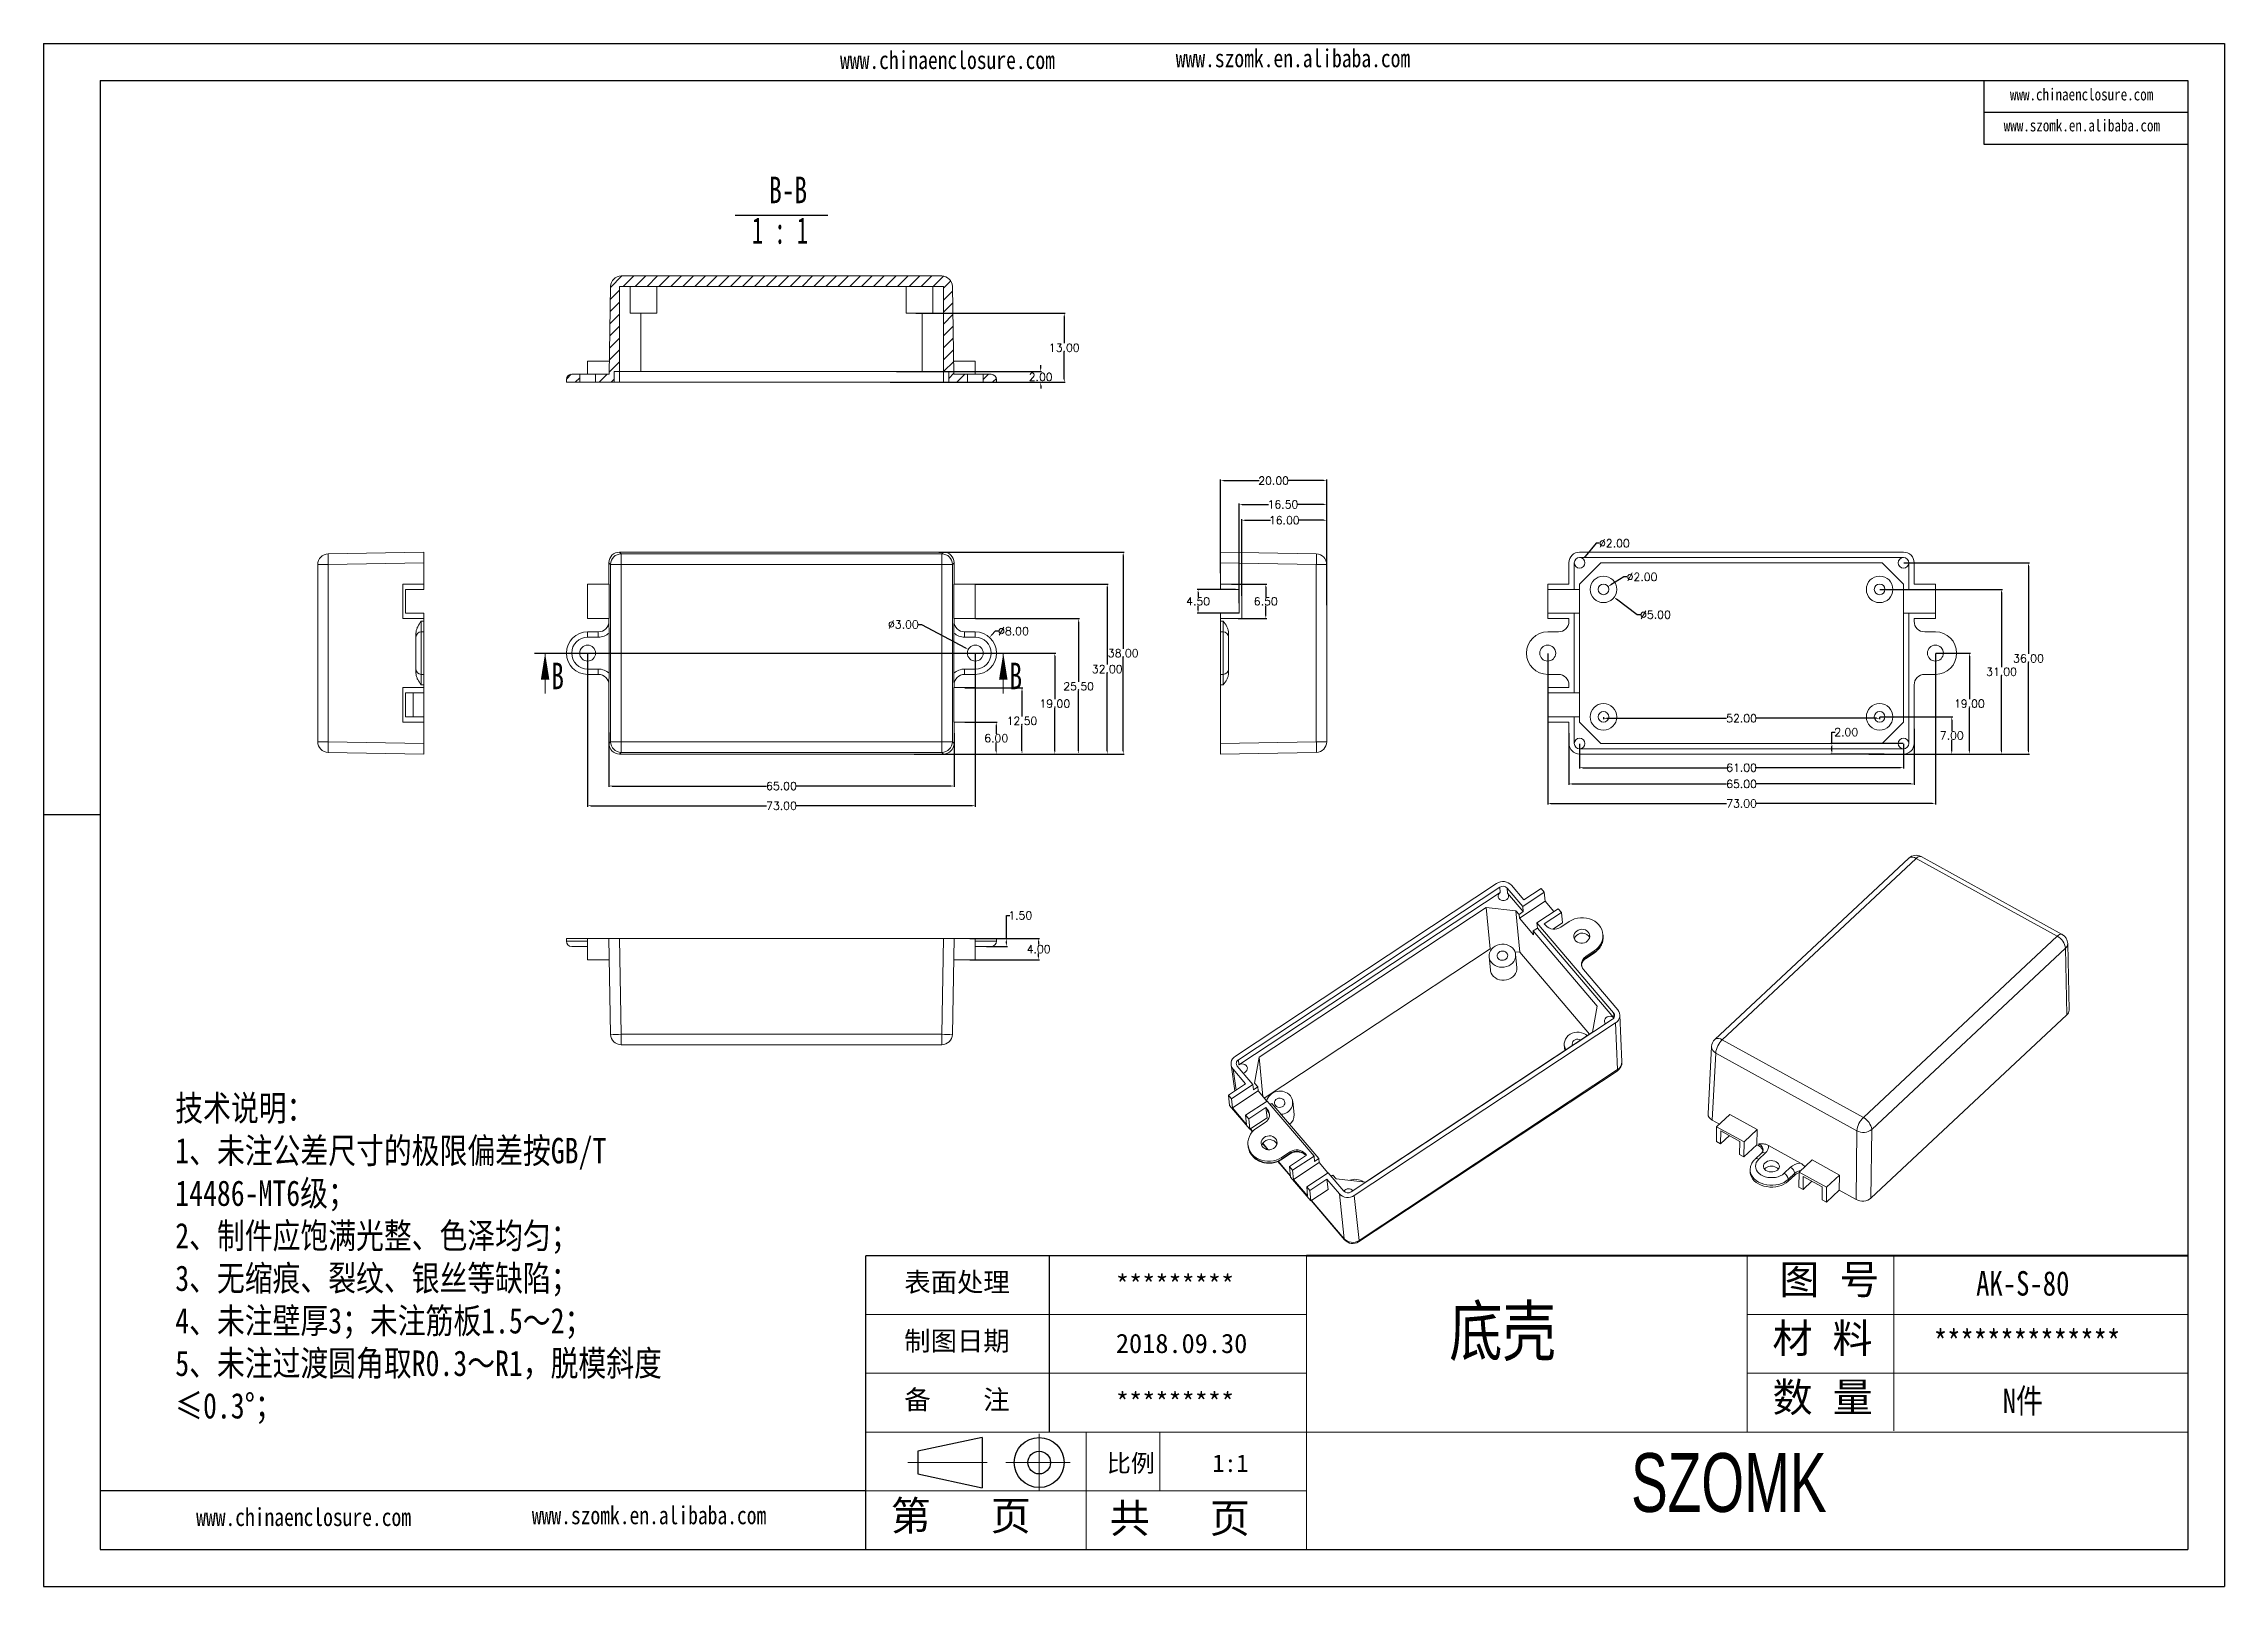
# Model space of a CAD drawing. Header units: inches. Extents: x 2300 to 3202, y 573 to 863.
# Drawn here: x 2300.2 to 2710.8, y 573 to 863.3 of the extents above; entities that cross this region are included whole.
import ezdxf

# ---------------------------------------------------------------- set-up
doc = ezdxf.new("R2010")
doc.units = ezdxf.units.IN
doc.linetypes.add('CENTER2', pattern=[28.575, 19.05, -3.175, 3.175, -3.175])
doc.layers.add('10', color=7, linetype='Continuous')
doc.layers.add('文字', color=81, linetype='Continuous')
for name, color, linetype, lineweight in [('粗实线', 7, 'Continuous', 30), ('细实线', 3, 'Continuous', 9), ('细点划线', 2, 'CENTER2', 9)]:
    doc.layers.add(name, color=color, linetype=linetype, lineweight=lineweight)
doc.styles.add('SLDTEXTSTYLE6', font='TXT', dxfattribs={"width": 0.7})
doc.styles.add('SLDTEXTSTYLE7', font='TXT', dxfattribs={"width": 0.62})
doc.styles.get("Standard").update_dxf_attribs({"font": 'txt', "bigfont": 'gbcbig.shx'})
doc.styles.add('宋体', font='', dxfattribs={"width": 0.8, "height": 3.5})
doc.styles.add('长仿宋', font='', dxfattribs={"width": 0.7, "height": 4})
doc.styles.get('宋体').set_extended_font_data('SimSun')
doc.styles.get('长仿宋').set_extended_font_data('SimSun')
doc.dimstyles.new('2', dxfattribs={"dimtxt": 1.5, "dimasz": 0.6, "dimexe": 0.18, "dimexo": 0.0625, "dimgap": 0.09, "dimtad": 0, "dimtih": 1, "dimtoh": 1, "dimzin": 0, "dimdsep": 46, "dimtxsty": 'Standard', "dimcen": 0, "dimadec": 0, "dimazin": 2, "dimtfac": 1, "dimtofl": 0, "dimtmove": 0, "dimatfit": 3, "dimfxl": 1, "dimtolj": 1, "dimtzin": 0, "dimarcsym": 0})

msp = doc.modelspace()

# ---------------------------------------------------------------- texts
at = {"color": 7, "linetype": 'Continuous', "char_height": 5, "attachment_point": 1, "style": 'SLDTEXTSTYLE6'}
for insert in [(2395.791, 746.81), (2482.07, 746.81)]:
    msp.add_mtext('B', dxfattribs=dict(at, insert=insert))
at = {"char_height": 3.63769, "width": 2067.48145, "attachment_point": 1}
for s, insert in [('{\\fSimHei|b0|i0|c134|p49;表面处理}', (2462.269, 632.037)), ('{\\fSimHei|b0|i0|c134|p49;*********}', (2502.111, 631.569)), ('{\\fSimHei|b0|i0|c134|p49;制图日期}', (2462.269, 620.976)), ('{\\fSimHei|b0|i0|c134|p49;2018.\\fSimHei|b0|i0|c0|p49;09\\fSimHei|b0|i0|c134|p49;.\\fSimHei|b0|i0|c0|p49;30}', (2502.111, 620.508)), ('{\\fSimHei|b0|i0|c134|p49;备    注}', (2462.269, 609.915)), ('{\\fSimHei|b0|i0|c134|p49;*********}', (2502.111, 609.447))]:
    msp.add_mtext(s, dxfattribs=dict(at, insert=insert))
at = {"layer": '文字', "color": 0, "attachment_point": 1, "style": '宋体'}
for s, insert, char_height, width in [('www.szomk.en.alibaba.com', (2513.387, 862.256), 3.37984, 59.38046), ('www.chinaenclosure.com', (2450.17, 861.922), 3.37984, 59.38046), ('www.chinaenclosure.com', (2670.474, 854.882), 2.25322, 39.58698), ('www.szomk.en.alibaba.com', (2669.297, 849.047), 2.25322, 39.58698), ('{\\H1.111x;技术说明：\\P1、未注公差尺寸的极限偏差按GB/T 14486-MT6级；\\P2、制件应饱满光整、色泽均匀；\\P3、无缩痕、裂纹、银丝等缺陷；\\P4、未注壁厚3；未注筋板1.5～2；\\P5、未注过渡圆角取R0.3～R1，脱模斜度≤0.3%%D；}', (2324.99, 665.369), 4.32081, 97.32372), ('{\\H1.111x;AK-S-80}', (2664.104, 632.287), 4.14798, 47.9553), ('底壳', (2564.865, 625.627), 9.2177, 117.84539), ('{\\H1.111x;**************}', (2656.125, 621.226), 4.14798, 47.9553), ('{\\H1.111x;N件}', (2669.121, 610.164), 4.14798, 47.9553), ('www.chinaenclosure.com', (2328.919, 587.694), 3.37984, 59.38046), ('www.szomk.en.alibaba.com', (2392.137, 588.029), 3.37984, 59.38046)]:
    msp.add_mtext(s, dxfattribs=dict(at, insert=insert, char_height=char_height, width=width))
at = {"layer": '粗实线', "insert": (2599.121, 598.032), "char_height": 11.06128, "width": 124.0413, "attachment_point": 1, "style": '长仿宋'}
msp.add_mtext('{\\fSTXinwei|b0|i0|c134|p2;SZOMK}', dxfattribs=at)
at = {"layer": '细实线', "color": 7, "attachment_point": 1}
for s, insert, char_height, width in [('{\\fSimSun|b0|i0|c134|p54;图 号}', (2627.056, 633.497), 5.53064, 27.6532), ('{\\fSimSun|b0|i0|c134|p54;材 料   }', (2625.744, 622.436), 5.53064, 27.6532), ('{\\fSimSun|b0|i0|c134|p54;数 量}', (2625.771, 611.32), 5.53064, 24.98813), ('{\\fSimSun|b0|i0|c134|p54;比例}', (2500.406, 597.803), 3.31838, 14.56667), ('{\\fSimSun|b0|i0|c134|p54;1:1}', (2520.282, 597.803), 3.31838, 14.56667), ('{\\fSimSun|b0|i0|c134|p54;第   页}', (2459.709, 589.03), 5.53064, 41.4798), ('{\\fSimSun|b0|i0|c134|p54; 共   页}', (2497.211, 588.56), 5.53064, 41.4798)]:
    msp.add_mtext(s, dxfattribs=dict(at, insert=insert, char_height=char_height, width=width))

# ---------------------------------------------------------------- blocks, each defined once
blk = doc.blocks.new('SW_NOTE_0')
at = {"layer": '10', "color": 0}
blk.add_line((-4.36, -0.82), (13.09, -0.82), dxfattribs=at)
at = {"layer": '10', "color": 0, "char_height": 5, "attachment_point": 2}
for s, insert, style in [('B-B', (5.62, 6.45), 'SLDTEXTSTYLE6'), ('1 : 1', (4.07, -1.19), 'SLDTEXTSTYLE7')]:
    blk.add_mtext(s, dxfattribs=dict(at, insert=insert, style=style))
blk = doc.blocks.new('*D297')
at = {"color": 0, "lineweight": -2, "transparency": 16777216}
for p, q in [((2406.64, 733.67), (2406.64, 723.41)), ((2471.64, 733.54), (2471.64, 723.41)), ((2407.24, 723.59), (2436.3, 723.59)), ((2471.04, 723.59), (2441.98, 723.59))]:
    blk.add_line(p, q, dxfattribs=at)
at = {"color": 0, "transparency": 16777216}
for points in [[(2407.24, 723.69), (2407.24, 723.49), (2406.64, 723.59)], [(2471.04, 723.69), (2471.04, 723.49), (2471.64, 723.59)]]:
    blk.add_solid(points, dxfattribs=at)
at = {"layer": 'Defpoints', "color": 0, "transparency": 16777216}
for p in [(2406.64, 733.73), (2471.64, 733.6), (2471.64, 723.59)]:
    blk.add_point(p, dxfattribs=at)
at = {"color": 0, "transparency": 16777216, "insert": (2439.14, 723.59), "char_height": 1.5, "attachment_point": 5}
blk.add_mtext('\\A1;65.00', dxfattribs=at)
blk = doc.blocks.new('*D298')
at = {"color": 0, "lineweight": -2, "transparency": 16777216}
for p, q in [((2402.64, 748.54), (2402.64, 719.7)), ((2475.64, 748.54), (2475.64, 719.7)), ((2403.24, 719.88), (2436.3, 719.88)), ((2475.04, 719.88), (2441.98, 719.88))]:
    blk.add_line(p, q, dxfattribs=at)
at = {"color": 0, "transparency": 16777216}
for points in [[(2403.24, 719.98), (2403.24, 719.78), (2402.64, 719.88)], [(2475.04, 719.98), (2475.04, 719.78), (2475.64, 719.88)]]:
    blk.add_solid(points, dxfattribs=at)
at = {"layer": 'Defpoints', "color": 0, "transparency": 16777216}
for p in [(2402.64, 748.6), (2475.64, 748.6), (2475.64, 719.88)]:
    blk.add_point(p, dxfattribs=at)
at = {"color": 0, "transparency": 16777216, "insert": (2439.14, 719.88), "char_height": 1.5, "attachment_point": 5}
blk.add_mtext('\\A1;73.00', dxfattribs=at)
blk = doc.blocks.new('*D299')
at = {"color": 0, "lineweight": -2, "transparency": 16777216}
for p, q in [((2479.38, 752.75), (2478.72, 752.02)), ((2479.98, 752.75), (2479.38, 752.75))]:
    blk.add_line(p, q, dxfattribs=at)
at = {"color": 0, "transparency": 16777216}
blk.add_solid([(2478.65, 752.09), (2478.8, 751.95), (2478.32, 751.57)], dxfattribs=at)
at = {"layer": 'Defpoints', "color": 0, "transparency": 16777216}
for p in [(2478.32, 751.57), (2472.96, 745.63)]:
    blk.add_point(p, dxfattribs=at)
at = {"color": 0, "transparency": 16777216, "insert": (2482.82, 752.75), "char_height": 1.5, "attachment_point": 5}
blk.add_mtext('\\A1;∅8.00', dxfattribs=at)
blk = doc.blocks.new('*D300')
at = {"color": 0, "lineweight": -2, "transparency": 16777216}
for p, q in [((2473.67, 735.6), (2479.76, 735.6)), ((2479.58, 735), (2479.58, 733.44)), ((2479.58, 730.2), (2479.58, 731.76)), ((2467.99, 729.6), (2479.76, 729.6))]:
    blk.add_line(p, q, dxfattribs=at)
at = {"color": 0, "transparency": 16777216}
for points in [[(2479.48, 735), (2479.68, 735), (2479.58, 735.6)], [(2479.48, 730.2), (2479.68, 730.2), (2479.58, 729.6)]]:
    blk.add_solid(points, dxfattribs=at)
at = {"layer": 'Defpoints', "color": 0, "transparency": 16777216}
for p in [(2473.61, 735.6), (2479.58, 735.6), (2467.92, 729.6)]:
    blk.add_point(p, dxfattribs=at)
at = {"color": 0, "transparency": 16777216, "insert": (2479.58, 732.6), "char_height": 1.5, "attachment_point": 5}
blk.add_mtext('\\A1;6.00', dxfattribs=at)
blk = doc.blocks.new('*D301')
at = {"color": 0, "lineweight": -2, "transparency": 16777216}
for p, q in [((2473.67, 742.1), (2484.61, 742.1)), ((2484.43, 741.5), (2484.43, 736.69)), ((2484.43, 730.2), (2484.43, 735.01)), ((2467.99, 729.6), (2484.61, 729.6))]:
    blk.add_line(p, q, dxfattribs=at)
at = {"color": 0, "transparency": 16777216}
for points in [[(2484.33, 741.5), (2484.53, 741.5), (2484.43, 742.1)], [(2484.33, 730.2), (2484.53, 730.2), (2484.43, 729.6)]]:
    blk.add_solid(points, dxfattribs=at)
at = {"layer": 'Defpoints', "color": 0, "transparency": 16777216}
for p in [(2473.61, 742.1), (2484.43, 742.1), (2467.92, 729.6)]:
    blk.add_point(p, dxfattribs=at)
at = {"color": 0, "transparency": 16777216, "insert": (2484.43, 735.85), "char_height": 1.5, "attachment_point": 5}
blk.add_mtext('\\A1;12.50', dxfattribs=at)
blk = doc.blocks.new('*D302')
at = {"color": 0, "lineweight": -2, "transparency": 16777216}
for p, q in [((2466.13, 748.6), (2490.79, 748.6)), ((2490.61, 748), (2490.61, 739.94)), ((2490.61, 730.2), (2490.61, 738.26)), ((2467.15, 729.6), (2490.79, 729.6))]:
    blk.add_line(p, q, dxfattribs=at)
at = {"color": 0, "transparency": 16777216}
for points in [[(2490.51, 748), (2490.71, 748), (2490.61, 748.6)], [(2490.51, 730.2), (2490.71, 730.2), (2490.61, 729.6)]]:
    blk.add_solid(points, dxfattribs=at)
at = {"layer": 'Defpoints', "color": 0, "transparency": 16777216}
for p in [(2466.07, 748.6), (2490.61, 748.6), (2467.08, 729.6)]:
    blk.add_point(p, dxfattribs=at)
at = {"color": 0, "transparency": 16777216, "insert": (2490.61, 739.1), "char_height": 1.5, "attachment_point": 5}
blk.add_mtext('\\A1;19.00', dxfattribs=at)
blk = doc.blocks.new('*D303')
at = {"color": 0, "lineweight": -2, "transparency": 16777216}
for p, q in [((2475.7, 755.1), (2495.28, 755.1)), ((2495.1, 754.5), (2495.1, 743.19)), ((2495.1, 730.2), (2495.1, 741.51)), ((2464.15, 729.6), (2495.28, 729.6))]:
    blk.add_line(p, q, dxfattribs=at)
at = {"color": 0, "transparency": 16777216}
for points in [[(2495, 754.5), (2495.2, 754.5), (2495.1, 755.1)], [(2495, 730.2), (2495.2, 730.2), (2495.1, 729.6)]]:
    blk.add_solid(points, dxfattribs=at)
at = {"layer": 'Defpoints', "color": 0, "transparency": 16777216}
for p in [(2475.64, 755.1), (2495.1, 755.1), (2464.09, 729.6)]:
    blk.add_point(p, dxfattribs=at)
at = {"color": 0, "transparency": 16777216, "insert": (2495.1, 742.35), "char_height": 1.5, "attachment_point": 5}
blk.add_mtext('\\A1;25.50', dxfattribs=at)
blk = doc.blocks.new('*D304')
at = {"color": 0, "lineweight": -2, "transparency": 16777216}
for p, q in [((2475.7, 761.6), (2500.66, 761.6)), ((2500.48, 761), (2500.48, 746.44)), ((2500.48, 730.2), (2500.48, 744.76)), ((2464.21, 729.6), (2500.66, 729.6))]:
    blk.add_line(p, q, dxfattribs=at)
at = {"color": 0, "transparency": 16777216}
for points in [[(2500.38, 761), (2500.58, 761), (2500.48, 761.6)], [(2500.38, 730.2), (2500.58, 730.2), (2500.48, 729.6)]]:
    blk.add_solid(points, dxfattribs=at)
at = {"layer": 'Defpoints', "color": 0, "transparency": 16777216}
for p in [(2475.64, 761.6), (2500.48, 761.6), (2464.15, 729.6)]:
    blk.add_point(p, dxfattribs=at)
at = {"color": 0, "transparency": 16777216, "insert": (2500.48, 745.6), "char_height": 1.5, "attachment_point": 5}
blk.add_mtext('\\A1;32.00', dxfattribs=at)
blk = doc.blocks.new('*D305')
at = {"color": 0, "lineweight": -2, "transparency": 16777216}
for p, q in [((2468.77, 767.6), (2503.67, 767.6)), ((2503.49, 767), (2503.49, 749.44)), ((2503.49, 730.2), (2503.49, 747.76)), ((2467.21, 729.6), (2503.67, 729.6))]:
    blk.add_line(p, q, dxfattribs=at)
at = {"color": 0, "transparency": 16777216}
for points in [[(2503.39, 767), (2503.59, 767), (2503.49, 767.6)], [(2503.39, 730.2), (2503.59, 730.2), (2503.49, 729.6)]]:
    blk.add_solid(points, dxfattribs=at)
at = {"layer": 'Defpoints', "color": 0, "transparency": 16777216}
for p in [(2468.71, 767.6), (2503.49, 767.6), (2467.15, 729.6)]:
    blk.add_point(p, dxfattribs=at)
at = {"color": 0, "transparency": 16777216, "insert": (2503.49, 748.6), "char_height": 1.5, "attachment_point": 5}
blk.add_mtext('\\A1;38.00', dxfattribs=at)
blk = doc.blocks.new('*D306')
at = {"color": 0, "lineweight": -2, "transparency": 16777216}
for p, q in [((2464.93, 753.99), (2465.53, 753.99)), ((2465.53, 753.99), (2473.79, 749.59))]:
    blk.add_line(p, q, dxfattribs=at)
at = {"color": 0, "transparency": 16777216}
blk.add_solid([(2473.83, 749.68), (2473.74, 749.5), (2474.32, 749.31)], dxfattribs=at)
at = {"layer": 'Defpoints', "color": 0, "transparency": 16777216}
for p in [(2474.32, 749.31), (2476.96, 747.9)]:
    blk.add_point(p, dxfattribs=at)
at = {"color": 0, "transparency": 16777216, "insert": (2462.09, 753.99), "char_height": 1.5, "attachment_point": 5}
blk.add_mtext('\\A1;∅3.00', dxfattribs=at)
blk = doc.blocks.new('*D307')
at = {"color": 0, "lineweight": -2, "transparency": 16777216}
for p, q in [((2525.82, 759.37), (2525.82, 773.79)), ((2526.42, 773.61), (2531.23, 773.61)), ((2541.22, 773.61), (2536.41, 773.61)), ((2541.82, 757.66), (2541.82, 773.79))]:
    blk.add_line(p, q, dxfattribs=at)
at = {"color": 0, "transparency": 16777216}
for points in [[(2526.42, 773.71), (2526.42, 773.51), (2525.82, 773.61)], [(2541.22, 773.71), (2541.22, 773.51), (2541.82, 773.61)]]:
    blk.add_solid(points, dxfattribs=at)
at = {"layer": 'Defpoints', "color": 0, "transparency": 16777216}
for p in [(2525.82, 773.61), (2525.82, 759.31), (2541.82, 757.59)]:
    blk.add_point(p, dxfattribs=at)
at = {"color": 0, "transparency": 16777216, "insert": (2533.82, 773.61), "char_height": 1.5, "attachment_point": 5}
blk.add_mtext('\\A1;16.00', dxfattribs=at)
blk = doc.blocks.new('*D308')
at = {"color": 0, "lineweight": -2, "transparency": 16777216}
for p, q in [((2523.88, 761.6), (2530.52, 761.6)), ((2530.34, 761), (2530.34, 759.19)), ((2530.34, 755.7), (2530.34, 757.51)), ((2525.15, 755.1), (2530.52, 755.1))]:
    blk.add_line(p, q, dxfattribs=at)
at = {"color": 0, "transparency": 16777216}
for points in [[(2530.24, 761), (2530.44, 761), (2530.34, 761.6)], [(2530.24, 755.7), (2530.44, 755.7), (2530.34, 755.1)]]:
    blk.add_solid(points, dxfattribs=at)
at = {"layer": 'Defpoints', "color": 0, "transparency": 16777216}
for p in [(2523.82, 761.6), (2525.08, 755.1), (2530.34, 755.1)]:
    blk.add_point(p, dxfattribs=at)
at = {"color": 0, "transparency": 16777216, "insert": (2530.34, 758.35), "char_height": 1.5, "attachment_point": 5}
blk.add_mtext('\\A1;6.50', dxfattribs=at)
blk = doc.blocks.new('*D309')
at = {"color": 0, "lineweight": -2, "transparency": 16777216}
for p, q in [((2525.32, 758), (2525.32, 776.77)), ((2525.92, 776.59), (2530.86, 776.59)), ((2541.22, 776.59), (2536.29, 776.59)), ((2541.82, 758.54), (2541.82, 776.77))]:
    blk.add_line(p, q, dxfattribs=at)
at = {"color": 0, "transparency": 16777216}
for points in [[(2525.92, 776.69), (2525.92, 776.49), (2525.32, 776.59)], [(2541.22, 776.69), (2541.22, 776.49), (2541.82, 776.59)]]:
    blk.add_solid(points, dxfattribs=at)
at = {"layer": 'Defpoints', "color": 0, "transparency": 16777216}
for p in [(2541.82, 776.59), (2525.32, 757.93), (2541.82, 758.48)]:
    blk.add_point(p, dxfattribs=at)
at = {"color": 0, "transparency": 16777216, "insert": (2533.57, 776.59), "char_height": 1.5, "attachment_point": 5}
blk.add_mtext('\\A1;16.50', dxfattribs=at)
blk = doc.blocks.new('*D310')
at = {"color": 0, "lineweight": -2, "transparency": 16777216}
for p, q in [((2521.82, 763.67), (2521.82, 781.25)), ((2522.42, 781.07), (2529.11, 781.07)), ((2541.22, 781.07), (2534.54, 781.07)), ((2541.82, 758.54), (2541.82, 781.25))]:
    blk.add_line(p, q, dxfattribs=at)
at = {"color": 0, "transparency": 16777216}
for points in [[(2522.42, 781.17), (2522.42, 780.97), (2521.82, 781.07)], [(2541.22, 781.17), (2541.22, 780.97), (2541.82, 781.07)]]:
    blk.add_solid(points, dxfattribs=at)
at = {"layer": 'Defpoints', "color": 0, "transparency": 16777216}
for p in [(2521.82, 781.07), (2521.82, 763.6), (2541.82, 758.48)]:
    blk.add_point(p, dxfattribs=at)
at = {"color": 0, "transparency": 16777216, "insert": (2531.82, 781.07), "char_height": 1.5, "attachment_point": 5}
blk.add_mtext('\\A1;20.00', dxfattribs=at)
blk = doc.blocks.new('*D311')
at = {"color": 0, "lineweight": -2, "transparency": 16777216}
for p, q in [((2524.63, 760.6), (2517.41, 760.6)), ((2517.59, 760), (2517.59, 759.19)), ((2525.26, 756.1), (2517.41, 756.1)), ((2517.59, 756.7), (2517.59, 757.51))]:
    blk.add_line(p, q, dxfattribs=at)
at = {"color": 0, "transparency": 16777216}
for points in [[(2517.49, 760), (2517.69, 760), (2517.59, 760.6)], [(2517.49, 756.7), (2517.69, 756.7), (2517.59, 756.1)]]:
    blk.add_solid(points, dxfattribs=at)
at = {"layer": 'Defpoints', "color": 0, "transparency": 16777216}
for p in [(2517.59, 760.6), (2524.7, 760.6), (2525.32, 756.1)]:
    blk.add_point(p, dxfattribs=at)
at = {"color": 0, "transparency": 16777216, "insert": (2517.59, 758.35), "char_height": 1.5, "attachment_point": 5}
blk.add_mtext('\\A1;4.50', dxfattribs=at)
blk = doc.blocks.new('*D312')
at = {"color": 0, "lineweight": -2, "transparency": 16777216}
for p, q in [((2481.54, 694.9), (2481.54, 699.24)), ((2481.54, 699.24), (2482.14, 699.24)), ((2477.7, 694.9), (2481.72, 694.9)), ((2481.54, 694), (2481.54, 694.3)), ((2477.72, 693.4), (2481.72, 693.4))]:
    blk.add_line(p, q, dxfattribs=at)
at = {"color": 0, "transparency": 16777216}
for points in [[(2481.44, 694.3), (2481.64, 694.3), (2481.54, 694.9)], [(2481.44, 694), (2481.64, 694), (2481.54, 693.4)]]:
    blk.add_solid(points, dxfattribs=at)
at = {"layer": 'Defpoints', "color": 0, "transparency": 16777216}
for p in [(2477.64, 694.9), (2481.54, 694.9), (2477.66, 693.4)]:
    blk.add_point(p, dxfattribs=at)
at = {"color": 0, "transparency": 16777216, "insert": (2484.1, 699.24), "char_height": 1.5, "attachment_point": 5}
blk.add_mtext('\\A1;1.50', dxfattribs=at)
blk = doc.blocks.new('*D313')
at = {"color": 0, "lineweight": -2, "transparency": 16777216}
for p, q in [((2474.59, 694.9), (2487.74, 694.9)), ((2487.56, 694.3), (2487.56, 693.74)), ((2474.59, 690.9), (2487.74, 690.9)), ((2487.56, 691.5), (2487.56, 692.06))]:
    blk.add_line(p, q, dxfattribs=at)
at = {"color": 0, "transparency": 16777216}
for points in [[(2487.46, 694.3), (2487.66, 694.3), (2487.56, 694.9)], [(2487.46, 691.5), (2487.66, 691.5), (2487.56, 690.9)]]:
    blk.add_solid(points, dxfattribs=at)
at = {"layer": 'Defpoints', "color": 0, "transparency": 16777216}
for p in [(2474.52, 694.9), (2487.56, 694.9), (2474.52, 690.9)]:
    blk.add_point(p, dxfattribs=at)
at = {"color": 0, "transparency": 16777216, "insert": (2487.56, 692.9), "char_height": 1.5, "attachment_point": 5}
blk.add_mtext('\\A1;4.00', dxfattribs=at)
blk = doc.blocks.new('*D314')
at = {"color": 0, "lineweight": -2, "transparency": 16777216}
for p, q in [((2460.81, 801.58), (2488.13, 801.58)), ((2487.95, 802.18), (2487.95, 802.78)), ((2461.92, 799.58), (2488.13, 799.58)), ((2487.95, 798.98), (2487.95, 798.38))]:
    blk.add_line(p, q, dxfattribs=at)
at = {"color": 0, "transparency": 16777216}
for points in [[(2487.85, 802.18), (2488.05, 802.18), (2487.95, 801.58)], [(2487.85, 798.98), (2488.05, 798.98), (2487.95, 799.58)]]:
    blk.add_solid(points, dxfattribs=at)
at = {"layer": 'Defpoints', "color": 0, "transparency": 16777216}
for p in [(2460.75, 801.58), (2487.95, 801.58), (2461.85, 799.58)]:
    blk.add_point(p, dxfattribs=at)
at = {"color": 0, "transparency": 16777216, "insert": (2487.95, 800.58), "char_height": 1.5, "attachment_point": 5}
blk.add_mtext('\\A1;2.00', dxfattribs=at)
blk = doc.blocks.new('*D315')
at = {"color": 0, "lineweight": -2, "transparency": 16777216}
for p, q in [((2464.46, 812.58), (2492.57, 812.58)), ((2492.39, 811.98), (2492.39, 806.92)), ((2492.39, 800.18), (2492.39, 805.24)), ((2459.63, 799.58), (2492.57, 799.58))]:
    blk.add_line(p, q, dxfattribs=at)
at = {"color": 0, "transparency": 16777216}
for points in [[(2492.29, 811.98), (2492.49, 811.98), (2492.39, 812.58)], [(2492.29, 800.18), (2492.49, 800.18), (2492.39, 799.58)]]:
    blk.add_solid(points, dxfattribs=at)
at = {"layer": 'Defpoints', "color": 0, "transparency": 16777216}
for p in [(2464.39, 812.58), (2492.39, 812.58), (2459.57, 799.58)]:
    blk.add_point(p, dxfattribs=at)
at = {"color": 0, "transparency": 16777216, "insert": (2492.39, 806.08), "char_height": 1.5, "attachment_point": 5}
blk.add_mtext('\\A1;13.00', dxfattribs=at)
blk = doc.blocks.new('*D316')
at = {"color": 0, "lineweight": -2, "transparency": 16777216}
for p, q in [((2587.43, 733.54), (2587.43, 723.8)), ((2652.43, 734.38), (2652.43, 723.8)), ((2588.03, 723.98), (2617.09, 723.98)), ((2651.83, 723.98), (2622.77, 723.98))]:
    blk.add_line(p, q, dxfattribs=at)
at = {"color": 0, "transparency": 16777216}
for points in [[(2588.03, 724.08), (2588.03, 723.88), (2587.43, 723.98)], [(2651.83, 724.08), (2651.83, 723.88), (2652.43, 723.98)]]:
    blk.add_solid(points, dxfattribs=at)
at = {"layer": 'Defpoints', "color": 0, "transparency": 16777216}
for p in [(2587.43, 733.6), (2652.43, 734.44), (2652.43, 723.98)]:
    blk.add_point(p, dxfattribs=at)
at = {"color": 0, "transparency": 16777216, "insert": (2619.93, 723.98), "char_height": 1.5, "attachment_point": 5}
blk.add_mtext('\\A1;65.00', dxfattribs=at)
blk = doc.blocks.new('*D317')
at = {"color": 0, "lineweight": -2, "transparency": 16777216}
for p, q in [((2583.43, 748.54), (2583.43, 720.12)), ((2656.43, 748.54), (2656.43, 720.12)), ((2584.03, 720.3), (2617.09, 720.3)), ((2655.83, 720.3), (2622.77, 720.3))]:
    blk.add_line(p, q, dxfattribs=at)
at = {"color": 0, "transparency": 16777216}
for points in [[(2584.03, 720.4), (2584.03, 720.2), (2583.43, 720.3)], [(2655.83, 720.4), (2655.83, 720.2), (2656.43, 720.3)]]:
    blk.add_solid(points, dxfattribs=at)
at = {"layer": 'Defpoints', "color": 0, "transparency": 16777216}
for p in [(2583.43, 748.6), (2656.43, 748.6), (2656.43, 720.3)]:
    blk.add_point(p, dxfattribs=at)
at = {"color": 0, "transparency": 16777216, "insert": (2619.93, 720.3), "char_height": 1.5, "attachment_point": 5}
blk.add_mtext('\\A1;73.00', dxfattribs=at)
blk = doc.blocks.new('*D318')
at = {"color": 0, "lineweight": -2, "transparency": 16777216}
for p, q in [((2589.43, 731.54), (2589.43, 726.86)), ((2650.43, 731.54), (2650.43, 726.86)), ((2590.03, 727.04), (2617.34, 727.04)), ((2649.83, 727.04), (2622.52, 727.04))]:
    blk.add_line(p, q, dxfattribs=at)
at = {"color": 0, "transparency": 16777216}
for points in [[(2590.03, 727.14), (2590.03, 726.94), (2589.43, 727.04)], [(2649.83, 727.14), (2649.83, 726.94), (2650.43, 727.04)]]:
    blk.add_solid(points, dxfattribs=at)
at = {"layer": 'Defpoints', "color": 0, "transparency": 16777216}
for p in [(2589.43, 731.6), (2650.43, 731.6), (2650.43, 727.04)]:
    blk.add_point(p, dxfattribs=at)
at = {"color": 0, "transparency": 16777216, "insert": (2619.93, 727.04), "char_height": 1.5, "attachment_point": 5}
blk.add_mtext('\\A1;61.00', dxfattribs=at)
blk = doc.blocks.new('*D319')
at = {"color": 0, "lineweight": -2, "transparency": 16777216}
for p, q in [((2593.93, 736.54), (2593.93, 736.16)), ((2594.53, 736.34), (2617.09, 736.34)), ((2645.33, 736.34), (2622.77, 736.34)), ((2645.93, 736.54), (2645.93, 736.16))]:
    blk.add_line(p, q, dxfattribs=at)
at = {"color": 0, "transparency": 16777216}
for points in [[(2594.53, 736.44), (2594.53, 736.24), (2593.93, 736.34)], [(2645.33, 736.44), (2645.33, 736.24), (2645.93, 736.34)]]:
    blk.add_solid(points, dxfattribs=at)
at = {"layer": 'Defpoints', "color": 0, "transparency": 16777216}
for p in [(2593.93, 736.6), (2645.93, 736.6), (2645.93, 736.34)]:
    blk.add_point(p, dxfattribs=at)
at = {"color": 0, "transparency": 16777216, "insert": (2619.93, 736.34), "char_height": 1.5, "attachment_point": 5}
blk.add_mtext('\\A1;52.00', dxfattribs=at)
blk = doc.blocks.new('*D320')
at = {"color": 0, "lineweight": -2, "transparency": 16777216}
for p, q in [((2645.99, 736.6), (2659.69, 736.6)), ((2659.51, 736), (2659.51, 733.94)), ((2659.51, 730.2), (2659.51, 732.26)), ((2647.75, 729.6), (2659.69, 729.6))]:
    blk.add_line(p, q, dxfattribs=at)
at = {"color": 0, "transparency": 16777216}
for points in [[(2659.41, 736), (2659.61, 736), (2659.51, 736.6)], [(2659.41, 730.2), (2659.61, 730.2), (2659.51, 729.6)]]:
    blk.add_solid(points, dxfattribs=at)
at = {"layer": 'Defpoints', "color": 0, "transparency": 16777216}
for p in [(2645.93, 736.6), (2659.51, 736.6), (2647.69, 729.6)]:
    blk.add_point(p, dxfattribs=at)
at = {"color": 0, "transparency": 16777216, "insert": (2659.51, 733.1), "char_height": 1.5, "attachment_point": 5}
blk.add_mtext('\\A1;7.00', dxfattribs=at)
blk = doc.blocks.new('*D321')
at = {"color": 0, "lineweight": -2, "transparency": 16777216}
for p, q in [((2656.49, 748.6), (2663.01, 748.6)), ((2662.83, 748), (2662.83, 739.94)), ((2662.83, 730.2), (2662.83, 738.26)), ((2647.81, 729.6), (2663.01, 729.6))]:
    blk.add_line(p, q, dxfattribs=at)
at = {"color": 0, "transparency": 16777216}
for points in [[(2662.73, 748), (2662.93, 748), (2662.83, 748.6)], [(2662.73, 730.2), (2662.93, 730.2), (2662.83, 729.6)]]:
    blk.add_solid(points, dxfattribs=at)
at = {"layer": 'Defpoints', "color": 0, "transparency": 16777216}
for p in [(2656.43, 748.6), (2662.83, 748.6), (2647.75, 729.6)]:
    blk.add_point(p, dxfattribs=at)
at = {"color": 0, "transparency": 16777216, "insert": (2662.83, 739.1), "char_height": 1.5, "attachment_point": 5}
blk.add_mtext('\\A1;19.00', dxfattribs=at)
blk = doc.blocks.new('*D322')
at = {"color": 0, "lineweight": -2, "transparency": 16777216}
for p, q in [((2645.99, 760.6), (2669.06, 760.6)), ((2668.88, 760), (2668.88, 745.94)), ((2668.88, 730.2), (2668.88, 744.26)), ((2643.91, 729.6), (2669.06, 729.6))]:
    blk.add_line(p, q, dxfattribs=at)
at = {"color": 0, "transparency": 16777216}
for points in [[(2668.78, 760), (2668.98, 760), (2668.88, 760.6)], [(2668.78, 730.2), (2668.98, 730.2), (2668.88, 729.6)]]:
    blk.add_solid(points, dxfattribs=at)
at = {"layer": 'Defpoints', "color": 0, "transparency": 16777216}
for p in [(2645.93, 760.6), (2668.88, 760.6), (2643.85, 729.6)]:
    blk.add_point(p, dxfattribs=at)
at = {"color": 0, "transparency": 16777216, "insert": (2668.88, 745.1), "char_height": 1.5, "attachment_point": 5}
blk.add_mtext('\\A1;31.00', dxfattribs=at)
blk = doc.blocks.new('*D323')
at = {"color": 0, "lineweight": -2, "transparency": 16777216}
for p, q in [((2650.36, 731.6), (2636.76, 731.6)), ((2636.94, 731.6), (2636.94, 733.73)), ((2636.94, 733.73), (2637.54, 733.73)), ((2636.94, 730.2), (2636.94, 731)), ((2646.81, 729.6), (2636.76, 729.6))]:
    blk.add_line(p, q, dxfattribs=at)
at = {"color": 0, "transparency": 16777216}
for points in [[(2636.84, 731), (2637.04, 731), (2636.94, 731.6)], [(2636.84, 730.2), (2637.04, 730.2), (2636.94, 729.6)]]:
    blk.add_solid(points, dxfattribs=at)
at = {"layer": 'Defpoints', "color": 0, "transparency": 16777216}
for p in [(2636.94, 731.6), (2650.43, 731.6), (2646.87, 729.6)]:
    blk.add_point(p, dxfattribs=at)
at = {"color": 0, "transparency": 16777216, "insert": (2639.63, 733.73), "char_height": 1.5, "attachment_point": 5}
blk.add_mtext('\\A1;2.00', dxfattribs=at)
blk = doc.blocks.new('*D324')
at = {"color": 0, "lineweight": -2, "transparency": 16777216}
for p, q in [((2650.49, 765.6), (2674.14, 765.6)), ((2673.96, 765), (2673.96, 748.44)), ((2673.96, 730.2), (2673.96, 746.76)), ((2646.87, 729.6), (2674.14, 729.6))]:
    blk.add_line(p, q, dxfattribs=at)
at = {"color": 0, "transparency": 16777216}
for points in [[(2673.86, 765), (2674.06, 765), (2673.96, 765.6)], [(2673.86, 730.2), (2674.06, 730.2), (2673.96, 729.6)]]:
    blk.add_solid(points, dxfattribs=at)
at = {"layer": 'Defpoints', "color": 0, "transparency": 16777216}
for p in [(2650.43, 765.6), (2673.96, 765.6), (2646.81, 729.6)]:
    blk.add_point(p, dxfattribs=at)
at = {"color": 0, "transparency": 16777216, "insert": (2673.96, 747.6), "char_height": 1.5, "attachment_point": 5}
blk.add_mtext('\\A1;36.00', dxfattribs=at)
blk = doc.blocks.new('*D325')
at = {"color": 0, "lineweight": -2, "transparency": 16777216}
for p, q in [((2600.28, 755.83), (2596.4, 758.74)), ((2600.88, 755.83), (2600.28, 755.83))]:
    blk.add_line(p, q, dxfattribs=at)
at = {"color": 0, "transparency": 16777216}
blk.add_solid([(2596.46, 758.82), (2596.34, 758.66), (2595.92, 759.1)], dxfattribs=at)
at = {"layer": 'Defpoints', "color": 0, "transparency": 16777216}
for p in [(2591.93, 762.11), (2595.92, 759.1)]:
    blk.add_point(p, dxfattribs=at)
at = {"color": 0, "transparency": 16777216, "insert": (2603.72, 755.83), "char_height": 1.5, "attachment_point": 5}
blk.add_mtext('\\A1;∅5.00', dxfattribs=at)
blk = doc.blocks.new('*D326')
at = {"color": 0, "lineweight": -2, "transparency": 16777216}
for p, q in [((2597.75, 762.95), (2595.29, 761.44)), ((2598.35, 762.95), (2597.75, 762.95))]:
    blk.add_line(p, q, dxfattribs=at)
at = {"color": 0, "transparency": 16777216}
blk.add_solid([(2595.24, 761.52), (2595.34, 761.35), (2594.78, 761.13)], dxfattribs=at)
at = {"layer": 'Defpoints', "color": 0, "transparency": 16777216}
for p in [(2593.07, 760.08), (2594.78, 761.13)]:
    blk.add_point(p, dxfattribs=at)
at = {"color": 0, "transparency": 16777216, "insert": (2601.19, 762.95), "char_height": 1.5, "attachment_point": 5}
blk.add_mtext('\\A1;∅2.00', dxfattribs=at)
blk = doc.blocks.new('*D327')
at = {"color": 0, "lineweight": -2, "transparency": 16777216}
for p, q in [((2592.54, 769.27), (2590.46, 766.82)), ((2593.14, 769.27), (2592.54, 769.27))]:
    blk.add_line(p, q, dxfattribs=at)
at = {"color": 0, "transparency": 16777216}
blk.add_solid([(2590.39, 766.89), (2590.54, 766.76), (2590.07, 766.37)], dxfattribs=at)
at = {"layer": 'Defpoints', "color": 0, "transparency": 16777216}
for p in [(2588.78, 764.84), (2590.07, 766.37)]:
    blk.add_point(p, dxfattribs=at)
at = {"color": 0, "transparency": 16777216, "insert": (2595.98, 769.27), "char_height": 1.5, "attachment_point": 5}
blk.add_mtext('\\A1;∅2.00', dxfattribs=at)

# ---------------------------------------------------------------- dimensions: what is measured, and where the dimension line sits
for base, p1, p2, picture, middle in [((2492.388, 812.583), (2459.572, 799.583), (2464.394, 812.583), '*D315', (2492.388, 806.083)), ((2487.954, 801.583), (2461.855, 799.583), (2460.748, 801.583), '*D314', (2487.954, 800.583)), ((2503.486, 767.604), (2467.147, 729.604), (2468.712, 767.604), '*D305', (2503.486, 748.604)), ((2673.961, 765.604), (2646.807, 729.604), (2650.427, 765.604), '*D324', (2673.961, 747.604)), ((2500.484, 761.604), (2464.151, 729.604), (2475.64, 761.604), '*D304', (2500.484, 745.604)), ((2517.594, 760.604), (2525.321, 756.104), (2524.697, 760.604), '*D311', (2517.594, 758.354)), ((2530.342, 755.104), (2523.821, 761.604), (2525.083, 755.104), '*D308', (2530.342, 758.354)), ((2668.878, 760.604), (2643.849, 729.604), (2645.927, 760.604), '*D322', (2668.878, 745.104)), ((2495.101, 755.104), (2464.088, 729.604), (2475.64, 755.104), '*D303', (2495.101, 742.354)), ((2490.606, 748.604), (2467.085, 729.604), (2466.067, 748.604), '*D302', (2490.606, 739.104)), ((2662.832, 748.604), (2647.749, 729.604), (2656.427, 748.604), '*D321', (2662.832, 739.104)), ((2484.431, 742.104), (2467.924, 729.604), (2473.605, 742.104), '*D301', (2484.431, 735.854)), ((2479.581, 735.604), (2467.924, 729.604), (2473.605, 735.604), '*D300', (2479.581, 732.604)), ((2659.512, 736.604), (2647.687, 729.604), (2645.927, 736.604), '*D320', (2659.512, 733.104)), ((2487.558, 694.896), (2474.524, 690.896), (2474.524, 694.896), '*D313', (2487.558, 692.896))]:
    dim = msp.add_linear_dim(base=base, p1=p1, p2=p2, angle=90, dimstyle='2')
    dim.commit()
    dim.dimension.update_dxf_attribs({"geometry": picture, "text_midpoint": middle})
for base, p1, p2, picture, middle in [((2521.821, 781.074), (2541.821, 758.477), (2521.821, 763.604), '*D310', (2531.821, 781.074)), ((2541.821, 776.588), (2525.321, 757.934), (2541.821, 758.477), '*D309', (2533.571, 776.588)), ((2525.821, 773.614), (2541.821, 757.594), (2525.821, 759.307), '*D307', (2533.821, 773.614)), ((2475.64, 719.877), (2402.64, 748.604), (2475.64, 748.604), '*D298', (2439.14, 719.877)), ((2656.427, 720.302), (2583.427, 748.604), (2656.427, 748.604), '*D317', (2619.927, 720.302)), ((2645.927, 736.336), (2593.927, 736.604), (2645.927, 736.604), '*D319', (2619.927, 736.336)), ((2471.64, 723.586), (2406.64, 733.731), (2471.64, 733.604), '*D297', (2439.14, 723.586)), ((2652.427, 723.981), (2587.427, 733.604), (2652.427, 734.44), '*D316', (2619.927, 723.981)), ((2650.427, 727.041), (2589.427, 731.604), (2650.427, 731.604), '*D318', (2619.927, 727.041))]:
    dim = msp.add_linear_dim(base=base, p1=p1, p2=p2, dimstyle='2')
    dim.commit()
    dim.dimension.update_dxf_attribs({"geometry": picture, "text_midpoint": middle})
for p1, p2, picture, middle in [((2588.78, 764.842), (2590.075, 766.366), '*D327', (2595.983, 769.27)), ((2593.074, 760.082), (2594.78, 761.126), '*D326', (2601.194, 762.947)), ((2591.93, 762.107), (2595.925, 759.101), '*D325', (2603.716, 755.826)), ((2476.964, 747.899), (2474.316, 749.309), '*D306', (2462.086, 753.991)), ((2472.96, 745.635), (2478.32, 751.573), '*D299', (2482.821, 752.748))]:
    dim = msp.add_diameter_dim_2p(p1=p1, p2=p2, dimstyle='2')
    dim.commit()
    dim.dimension.update_dxf_attribs({"geometry": picture, "text_midpoint": middle, "dimtype": 163})
for base, p1, p2, picture, middle in [((2636.938, 731.604), (2646.87, 729.604), (2650.427, 731.604), '*D323', (2639.628, 733.732)), ((2481.536, 694.896), (2477.661, 693.396), (2477.64, 694.896), '*D312', (2484.101, 699.24))]:
    dim = msp.add_linear_dim(base=base, p1=p1, p2=p2, angle=90, dimstyle='2')
    dim.commit()
    dim.dimension.update_dxf_attribs({"geometry": picture, "text_midpoint": middle, "dimtype": 160})

# ---------------------------------------------------------------- hatches: boundary and pattern name
at = {"linetype": 'Continuous', "lineweight": 0}
h = msp.add_hatch(dxfattribs=at)
h.set_pattern_fill('ANSI31', color=4, scale=0.5, style=0)
edge = h.paths.add_edge_path(flags=0)
edge.add_line((2408.64, 801.583), (2408.64, 817.583))
edge.add_line((2408.64, 817.583), (2469.64, 817.583))
edge.add_line((2469.64, 817.583), (2469.64, 801.583))
edge.add_line((2469.64, 801.583), (2470.64, 801.583))
edge.add_line((2470.64, 801.583), (2470.64, 799.583))
edge.add_line((2470.64, 799.583), (2474.14, 799.583))
edge.add_line((2474.14, 799.583), (2474.14, 801.083))
edge.add_line((2474.14, 801.083), (2471.614, 801.083))
edge.add_line((2471.614, 801.083), (2471.325, 817.618))
edge.add_arc((2469.326, 817.583), 2, 1, 90)
edge.add_line((2469.326, 819.583), (2408.955, 819.583))
edge.add_arc((2408.955, 817.583), 2, 90, 179)
edge.add_line((2406.955, 817.618), (2406.666, 801.083))
edge.add_line((2406.666, 801.083), (2404.14, 801.083))
edge.add_line((2404.14, 801.083), (2404.14, 799.583))
edge.add_line((2404.14, 799.583), (2407.64, 799.583))
edge.add_line((2407.64, 799.583), (2407.64, 801.583))
edge.add_line((2407.64, 801.583), (2408.64, 801.583))
h = msp.add_hatch(dxfattribs=at)
h.set_pattern_fill('ANSI31', color=4, scale=0.5, style=0)
edge = h.paths.add_edge_path(flags=0)
edge.add_line((2401.14, 799.583), (2401.14, 801.083))
edge.add_line((2401.14, 801.083), (2399.64, 801.083))
edge.add_arc((2399.64, 800.083), 1, 90, 180)
edge.add_line((2398.64, 800.083), (2398.64, 799.583))
edge.add_line((2398.64, 799.583), (2401.14, 799.583))
h = msp.add_hatch(dxfattribs=at)
h.set_pattern_fill('ANSI31', color=4, scale=0.5, style=0)
edge = h.paths.add_edge_path(flags=0)
edge.add_line((2477.14, 801.083), (2477.14, 799.583))
edge.add_line((2477.14, 799.583), (2479.64, 799.583))
edge.add_line((2479.64, 799.583), (2479.64, 800.083))
edge.add_arc((2478.64, 800.083), 1, 0, 90)
edge.add_line((2478.64, 801.083), (2477.14, 801.083))

# ---------------------------------------------------------------- linework, layer by layer
for p, q in [((2300.197, 863.315), (2710.847, 863.315)), ((2300.197, 863.315), (2300.197, 572.957)), ((2710.847, 863.315), (2710.847, 572.957)), ((2310.823, 856.402), (2703.934, 856.402)), ((2310.823, 856.402), (2310.823, 579.87)), ((2665.526, 856.402), (2665.526, 844.4)), ((2703.934, 856.402), (2703.934, 579.87)), ((2665.526, 850.401), (2703.934, 850.401)), ((2665.526, 844.4), (2703.934, 844.4)), ((2310.823, 718.136), (2300.197, 718.136)), ((2300.197, 707.382), (2300.197, 572.957)), ((2455.055, 579.87), (2455.055, 635.176)), ((2538.014, 635.176), (2455.055, 635.176)), ((2489.621, 601.993), (2489.621, 635.176)), ((2455.055, 590.931), (2310.823, 590.931)), ((2310.823, 579.87), (2703.934, 579.87)), ((2300.197, 572.957), (2710.847, 572.957)), ((2300.197, 572.957), (2490.313, 572.957))]:
    msp.add_line(p, q)
at = {"color": 7, "linetype": 'Continuous', "lineweight": 15}
for p, q in [((2406.666, 801.083), (2406.955, 817.618)), ((2408.64, 817.583), (2469.64, 817.583)), ((2408.64, 801.583), (2408.64, 817.583)), ((2408.955, 819.583), (2469.326, 819.583)), ((2410.64, 817.583), (2410.64, 812.583)), ((2415.64, 812.583), (2415.64, 817.583)), ((2462.64, 817.583), (2462.64, 812.583)), ((2467.64, 812.583), (2467.64, 817.583)), ((2469.64, 817.583), (2469.64, 801.583)), ((2471.325, 817.618), (2471.614, 801.083)), ((2410.64, 812.583), (2415.64, 812.583)), ((2412.64, 812.583), (2412.64, 801.583)), ((2467.64, 812.583), (2462.64, 812.583)), ((2465.64, 812.583), (2465.64, 801.583)), ((2399.64, 801.083), (2401.14, 801.083)), ((2401.14, 801.083), (2401.14, 799.583)), ((2401.14, 801.083), (2404.14, 801.083)), ((2402.64, 803.583), (2406.71, 803.583)), ((2402.64, 803.583), (2402.64, 801.083)), ((2404.14, 799.583), (2404.14, 801.083)), ((2404.14, 801.083), (2406.666, 801.083)), ((2407.64, 801.583), (2408.64, 801.583)), ((2407.64, 801.583), (2407.64, 799.583)), ((2408.64, 801.583), (2412.64, 801.583)), ((2408.64, 801.583), (2408.64, 799.583)), ((2412.64, 801.583), (2465.64, 801.583)), ((2469.64, 801.583), (2465.64, 801.583)), ((2469.64, 801.583), (2470.64, 801.583)), ((2469.64, 799.583), (2469.64, 801.583)), ((2470.64, 799.583), (2470.64, 801.583)), ((2475.64, 803.583), (2471.57, 803.583)), ((2471.614, 801.083), (2474.14, 801.083)), ((2474.14, 801.083), (2474.14, 799.583)), ((2474.14, 801.083), (2477.14, 801.083)), ((2475.64, 803.583), (2475.64, 801.083)), ((2477.14, 799.583), (2477.14, 801.083)), ((2477.14, 801.083), (2478.64, 801.083)), ((2398.64, 799.583), (2398.64, 800.083)), ((2398.64, 799.583), (2401.14, 799.583)), ((2401.14, 799.583), (2404.14, 799.583)), ((2404.14, 799.583), (2407.64, 799.583)), ((2408.64, 799.583), (2407.64, 799.583)), ((2408.64, 799.583), (2469.64, 799.583)), ((2470.64, 799.583), (2469.64, 799.583)), ((2470.64, 799.583), (2474.14, 799.583)), ((2474.14, 799.583), (2477.14, 799.583)), ((2477.14, 799.583), (2479.64, 799.583)), ((2479.64, 799.583), (2479.64, 800.083)), ((2351.813, 765.289), (2353.779, 765.289)), ((2351.813, 731.918), (2351.813, 765.289)), ((2353.779, 767.289), (2371.813, 767.604)), ((2371.813, 765.604), (2353.779, 765.289)), ((2353.779, 765.289), (2353.779, 731.918)), ((2371.813, 767.604), (2371.813, 765.604)), ((2371.813, 761.604), (2371.813, 765.604)), ((2406.955, 765.289), (2406.64, 765.604)), ((2406.64, 765.604), (2406.64, 761.604)), ((2408.955, 765.289), (2406.955, 765.289)), ((2406.955, 731.918), (2406.955, 765.289)), ((2408.64, 767.604), (2408.955, 767.289)), ((2469.64, 767.604), (2408.64, 767.604)), ((2408.955, 765.289), (2408.955, 767.289)), ((2408.955, 767.289), (2469.326, 767.289)), ((2469.326, 765.289), (2408.955, 765.289)), ((2408.955, 765.289), (2408.955, 731.918)), ((2469.326, 767.289), (2469.64, 767.604)), ((2469.326, 765.289), (2469.326, 767.289)), ((2469.326, 765.289), (2471.325, 765.289)), ((2469.326, 731.918), (2469.326, 765.289)), ((2471.64, 765.604), (2471.325, 765.289)), ((2471.325, 765.289), (2471.325, 731.918)), ((2471.64, 761.604), (2471.64, 765.604)), ((2521.821, 767.604), (2539.856, 767.289)), ((2521.821, 765.604), (2521.821, 767.604)), ((2539.856, 765.289), (2521.821, 765.604)), ((2521.821, 765.604), (2521.821, 761.604)), ((2539.856, 731.918), (2539.856, 765.289)), ((2541.821, 765.289), (2539.856, 765.289)), ((2541.821, 765.289), (2541.821, 731.918)), ((2587.427, 761.604), (2587.427, 765.604)), ((2588.427, 765.604), (2588.427, 760.604)), ((2589.427, 767.604), (2650.428, 767.604)), ((2650.427, 766.604), (2589.427, 766.604)), ((2589.427, 761.604), (2593.427, 765.604)), ((2646.427, 765.604), (2593.427, 765.604)), ((2650.427, 761.604), (2646.427, 765.604)), ((2651.427, 760.604), (2651.427, 765.604)), ((2652.427, 765.604), (2652.427, 761.604)), ((2367.813, 761.604), (2367.813, 755.104)), ((2367.813, 761.604), (2371.813, 761.604)), ((2368.313, 760.604), (2368.313, 756.104)), ((2368.313, 760.604), (2371.813, 760.604)), ((2371.813, 761.604), (2371.813, 760.604)), ((2402.64, 761.604), (2402.64, 755.104)), ((2406.71, 761.604), (2402.64, 761.604)), ((2406.71, 755.104), (2406.71, 761.604)), ((2471.57, 755.104), (2471.57, 761.604)), ((2471.57, 761.604), (2475.64, 761.604)), ((2475.64, 761.604), (2475.64, 755.104)), ((2525.821, 761.604), (2521.821, 761.604)), ((2521.821, 761.604), (2521.821, 760.604)), ((2525.321, 760.604), (2521.821, 760.604)), ((2525.321, 760.604), (2525.321, 756.104)), ((2525.821, 761.604), (2525.821, 755.104)), ((2583.427, 761.604), (2583.427, 760.604)), ((2587.427, 761.604), (2583.427, 761.604)), ((2588.427, 760.604), (2583.427, 760.604)), ((2583.427, 760.604), (2583.427, 756.104)), ((2589.427, 760.604), (2588.427, 760.604)), ((2589.427, 761.604), (2589.427, 760.604)), ((2589.427, 760.604), (2589.427, 756.104)), ((2650.427, 760.604), (2650.427, 761.604)), ((2650.427, 760.604), (2651.427, 760.604)), ((2650.427, 756.104), (2650.427, 760.604)), ((2651.427, 760.604), (2656.427, 760.604)), ((2652.427, 761.604), (2656.427, 761.604)), ((2656.427, 761.604), (2656.427, 760.604)), ((2656.427, 760.604), (2656.427, 756.104)), ((2368.313, 756.104), (2371.813, 756.104)), ((2371.813, 756.104), (2371.813, 755.104)), ((2525.321, 756.104), (2521.821, 756.104)), ((2521.821, 756.104), (2521.821, 755.104)), ((2583.427, 756.104), (2583.427, 755.104)), ((2583.427, 756.104), (2588.427, 756.104)), ((2588.427, 756.104), (2588.427, 741.104)), ((2588.427, 756.104), (2589.427, 756.104)), ((2589.427, 756.104), (2589.427, 741.104)), ((2650.427, 735.604), (2650.427, 756.104)), ((2651.427, 756.104), (2650.427, 756.104)), ((2651.427, 731.604), (2651.427, 756.104)), ((2656.427, 756.104), (2651.427, 756.104)), ((2656.427, 756.104), (2656.427, 755.104)), ((2367.813, 755.104), (2371.813, 755.104)), ((2370.313, 751.604), (2370.313, 752.384)), ((2370.313, 745.604), (2370.313, 751.604)), ((2371.296, 754.604), (2371.813, 754.604)), ((2371.313, 752.604), (2371.313, 744.604)), ((2371.313, 752.604), (2371.813, 752.604)), ((2371.813, 754.604), (2371.813, 755.104)), ((2371.813, 754.604), (2371.813, 752.604)), ((2371.813, 752.604), (2371.813, 744.604)), ((2402.64, 755.104), (2406.71, 755.104)), ((2402.64, 752.604), (2402.64, 751.604)), ((2402.64, 752.604), (2404.649, 752.604)), ((2404.649, 751.604), (2402.64, 751.604)), ((2404.649, 752.604), (2404.649, 751.604)), ((2406.64, 755.104), (2406.64, 754.604)), ((2406.64, 754.604), (2406.649, 754.604)), ((2406.666, 744.824), (2406.666, 752.384)), ((2475.64, 755.104), (2471.57, 755.104)), ((2471.614, 752.384), (2471.614, 744.824)), ((2471.631, 754.604), (2471.64, 754.604)), ((2471.64, 754.604), (2471.64, 755.104)), ((2473.632, 751.604), (2473.632, 752.604)), ((2473.632, 752.604), (2475.64, 752.604)), ((2475.64, 751.604), (2473.632, 751.604)), ((2475.64, 751.604), (2475.64, 752.604)), ((2525.821, 755.104), (2521.821, 755.104)), ((2521.821, 755.104), (2521.821, 754.604)), ((2521.821, 754.604), (2522.339, 754.604)), ((2521.821, 752.604), (2521.821, 754.604)), ((2521.821, 752.604), (2521.821, 744.604)), ((2522.321, 752.604), (2521.821, 752.604)), ((2522.321, 744.604), (2522.321, 752.604)), ((2523.321, 752.384), (2523.321, 751.604)), ((2523.321, 751.604), (2523.321, 745.604)), ((2583.427, 755.104), (2587.427, 755.104)), ((2585.427, 752.604), (2583.427, 752.604)), ((2587.427, 754.604), (2587.427, 755.104)), ((2652.427, 755.104), (2652.427, 754.604)), ((2656.427, 755.104), (2652.427, 755.104)), ((2654.428, 752.604), (2656.427, 752.604)), ((2370.313, 744.824), (2370.313, 745.604)), ((2371.313, 744.604), (2371.813, 744.604)), ((2371.813, 744.604), (2371.813, 742.604)), ((2402.64, 745.604), (2404.649, 745.604)), ((2402.64, 744.604), (2402.64, 745.604)), ((2404.649, 744.604), (2402.64, 744.604)), ((2404.649, 744.604), (2404.649, 745.604)), ((2473.632, 745.604), (2473.632, 744.604)), ((2473.632, 745.604), (2475.64, 745.604)), ((2475.64, 744.604), (2473.632, 744.604)), ((2475.64, 745.604), (2475.64, 744.604)), ((2522.321, 744.604), (2521.821, 744.604)), ((2521.821, 742.604), (2521.821, 744.604)), ((2523.321, 745.604), (2523.321, 744.824)), ((2583.427, 744.604), (2585.427, 744.604)), ((2656.427, 744.604), (2654.428, 744.604)), ((2367.813, 735.604), (2367.813, 742.104)), ((2367.813, 742.104), (2371.813, 742.104)), ((2368.313, 736.604), (2368.313, 741.104)), ((2368.313, 741.104), (2371.813, 741.104)), ((2369.813, 736.604), (2369.813, 741.104)), ((2371.813, 742.604), (2371.296, 742.604)), ((2371.813, 742.104), (2371.813, 742.604)), ((2371.813, 741.104), (2371.813, 742.104)), ((2371.813, 736.604), (2371.813, 741.104)), ((2406.64, 742.604), (2406.64, 731.604)), ((2406.649, 742.604), (2406.64, 742.604)), ((2471.57, 742.104), (2471.57, 735.604)), ((2475.64, 742.104), (2471.57, 742.104)), ((2471.64, 742.604), (2471.631, 742.604)), ((2471.64, 742.104), (2471.64, 742.604)), ((2475.64, 735.604), (2475.64, 742.104)), ((2522.339, 742.604), (2521.821, 742.604)), ((2521.821, 742.604), (2521.821, 731.604)), ((2583.427, 741.104), (2583.427, 742.104)), ((2583.427, 742.104), (2587.427, 742.104)), ((2583.427, 741.104), (2588.427, 741.104)), ((2583.427, 736.604), (2583.427, 741.104)), ((2587.427, 742.104), (2587.427, 742.604)), ((2588.427, 741.104), (2589.427, 741.104)), ((2589.427, 741.104), (2589.427, 736.604)), ((2652.427, 742.604), (2652.427, 731.604)), ((2367.813, 735.604), (2371.813, 735.604)), ((2368.313, 736.604), (2371.813, 736.604)), ((2371.813, 735.604), (2371.813, 736.604)), ((2371.813, 731.604), (2371.813, 735.604)), ((2471.57, 735.604), (2475.64, 735.604)), ((2471.64, 731.604), (2471.64, 735.604)), ((2583.427, 735.604), (2583.427, 736.604)), ((2588.427, 736.604), (2583.427, 736.604)), ((2587.427, 735.604), (2583.427, 735.604)), ((2587.427, 731.604), (2587.427, 735.604)), ((2588.427, 736.604), (2588.427, 731.604)), ((2589.427, 736.604), (2588.427, 736.604)), ((2589.427, 736.604), (2589.427, 735.604)), ((2589.427, 735.604), (2593.427, 731.604)), ((2650.427, 735.604), (2646.427, 731.604)), ((2353.779, 731.918), (2351.813, 731.918)), ((2353.779, 731.918), (2371.813, 731.604)), ((2371.813, 731.604), (2371.813, 729.604)), ((2406.64, 731.604), (2406.955, 731.918)), ((2406.955, 731.918), (2408.955, 731.918)), ((2408.955, 729.919), (2408.955, 731.918)), ((2408.955, 731.918), (2469.326, 731.918)), ((2469.326, 729.919), (2469.326, 731.918)), ((2471.325, 731.918), (2469.326, 731.918)), ((2471.325, 731.918), (2471.64, 731.604)), ((2521.821, 731.604), (2539.856, 731.918)), ((2521.821, 729.604), (2521.821, 731.604)), ((2539.856, 731.918), (2541.821, 731.918)), ((2593.427, 731.604), (2646.427, 731.604)), ((2371.813, 729.604), (2353.779, 729.919)), ((2408.955, 729.919), (2408.64, 729.604)), ((2408.64, 729.604), (2469.64, 729.604)), ((2469.326, 729.919), (2408.955, 729.919)), ((2469.64, 729.604), (2469.326, 729.919)), ((2539.856, 729.919), (2521.821, 729.604)), ((2589.427, 730.604), (2650.427, 730.604)), ((2650.428, 729.604), (2589.427, 729.604)), ((2651.407, 710.016), (2614.901, 675.896)), ((2652.794, 709.952), (2616.289, 675.832)), ((2679.371, 695.312), (2652.794, 709.952)), ((2680.314, 695.667), (2653.738, 710.307)), ((2524.606, 672.765), (2573.804, 705.246)), ((2574.393, 704.555), (2525.196, 672.074)), ((2574.484, 703.577), (2525.286, 671.096)), ((2574.484, 703.577), (2574.393, 704.555)), ((2578.736, 700.942), (2575.789, 704.396)), ((2575.789, 704.396), (2575.88, 703.418)), ((2578.827, 699.964), (2575.88, 703.418)), ((2576.595, 704.929), (2578.953, 702.165)), ((2578.736, 700.942), (2582.769, 703.604)), ((2578.953, 702.165), (2582.179, 704.295)), ((2582.179, 704.295), (2582.769, 703.604)), ((2582.928, 701.893), (2582.769, 703.604)), ((2571.847, 700.756), (2529.102, 672.535)), ((2577.431, 700.122), (2571.847, 700.756)), ((2572.572, 692.932), (2571.847, 700.756)), ((2578.021, 699.431), (2577.431, 700.122)), ((2578.156, 692.298), (2577.431, 700.122)), ((2578.021, 699.431), (2578.827, 699.964)), ((2578.089, 698.698), (2578.021, 699.431)), ((2578.089, 698.698), (2582.928, 701.893)), ((2580.741, 695.589), (2578.089, 698.698)), ((2578.736, 700.942), (2578.827, 699.964)), ((2585.422, 700.495), (2581.389, 697.833)), ((2586.011, 699.804), (2582.785, 697.674)), ((2582.928, 701.893), (2584.589, 699.945)), ((2585.422, 700.495), (2586.011, 699.804)), ((2586.192, 697.848), (2586.011, 699.804)), ((2398.64, 694.896), (2398.64, 694.396)), ((2402.64, 694.896), (2398.64, 694.896)), ((2402.64, 690.896), (2402.64, 694.896)), ((2406.64, 694.896), (2402.64, 694.896)), ((2406.955, 676.861), (2406.64, 694.896)), ((2406.64, 694.896), (2408.64, 694.896)), ((2408.64, 694.896), (2408.955, 676.861)), ((2469.64, 694.896), (2408.64, 694.896)), ((2469.326, 676.861), (2469.64, 694.896)), ((2469.64, 694.896), (2471.64, 694.896)), ((2471.64, 694.896), (2471.325, 676.861)), ((2471.64, 694.896), (2475.64, 694.896)), ((2475.64, 690.896), (2475.64, 694.896)), ((2475.64, 694.896), (2479.64, 694.896)), ((2479.64, 694.396), (2479.64, 694.896)), ((2581.48, 696.855), (2580.673, 696.322)), ((2592.758, 682.159), (2580.673, 696.322)), ((2580.673, 696.322), (2580.741, 695.589)), ((2595.831, 680.905), (2581.389, 697.833)), ((2581.48, 696.855), (2581.389, 697.833)), ((2595.893, 679.961), (2581.48, 696.855)), ((2582.785, 697.674), (2583.08, 697.329)), ((2586.192, 697.848), (2584.397, 696.662)), ((2585.872, 697.012), (2587.485, 698.077)), ((2593.848, 695.438), (2593.826, 695.682)), ((2642.865, 661.192), (2679.371, 695.312)), ((2402.64, 693.396), (2399.64, 693.396)), ((2406.71, 690.896), (2402.64, 690.896)), ((2471.57, 690.896), (2475.64, 690.896)), ((2478.64, 693.396), (2475.64, 693.396)), ((2530.051, 664.859), (2572.572, 692.932)), ((2572.401, 691.425), (2572.627, 688.98)), ((2572.572, 692.932), (2572.873, 692.898)), ((2577.258, 692.4), (2578.156, 692.298)), ((2577.606, 689.442), (2577.379, 691.887)), ((2578.156, 692.298), (2591.309, 676.882)), ((2590.565, 691.092), (2592.185, 692.161)), ((2592.201, 692.55), (2590.588, 691.485)), ((2590.588, 691.485), (2590.603, 691.236)), ((2590.603, 691.236), (2592.223, 692.305)), ((2592.223, 692.305), (2592.201, 692.55)), ((2680.942, 693.062), (2644.436, 658.941)), ((2681.186, 680.502), (2680.942, 693.062)), ((2681.593, 681.384), (2681.349, 693.954)), ((2590.154, 689.038), (2596.638, 681.438)), ((2592.758, 682.159), (2591.889, 677.265)), ((2546.417, 647.202), (2595.614, 679.682)), ((2596.204, 678.991), (2547.006, 646.511)), ((2596.582, 670.222), (2596.204, 678.991)), ((2597.4, 671.707), (2597.021, 680.483)), ((2644.3, 646.025), (2681.186, 680.502)), ((2408.955, 676.861), (2469.326, 676.861)), ((2408.955, 674.896), (2408.955, 676.861)), ((2469.326, 674.896), (2408.955, 674.896)), ((2469.326, 674.896), (2469.326, 676.861)), ((2549.144, 649.044), (2591.889, 677.265)), ((2586.548, 674.844), (2586.645, 673.802)), ((2614.27, 674.535), (2613.631, 661.886)), ((2616.289, 675.832), (2642.865, 661.192)), ((2523.802, 671.126), (2524.498, 666.213)), ((2526.53, 667.555), (2524.172, 670.319)), ((2524.979, 670.851), (2527.926, 667.396)), ((2525.196, 672.074), (2525.286, 671.096)), ((2528.234, 667.642), (2529.102, 672.535)), ((2529.785, 665.17), (2529.102, 672.535)), ((2547.814, 637.806), (2596.504, 669.952)), ((2547.892, 638.077), (2596.582, 670.222)), ((2615.058, 673.329), (2614.42, 660.689)), ((2641.635, 658.688), (2615.058, 673.329)), ((2526.53, 667.555), (2523.304, 665.425)), ((2523.485, 663.469), (2523.304, 665.425)), ((2523.304, 665.425), (2523.894, 664.734)), ((2527.926, 667.396), (2523.894, 664.734)), ((2528.891, 666.217), (2524.052, 663.023)), ((2527.926, 667.396), (2528.017, 666.418)), ((2528.823, 666.951), (2528.017, 666.418)), ((2528.234, 667.642), (2528.823, 666.951)), ((2528.891, 666.217), (2528.823, 666.951)), ((2528.891, 666.217), (2530.553, 664.27)), ((2523.485, 663.469), (2527.317, 658.978)), ((2524.052, 663.023), (2523.894, 664.734)), ((2524.052, 663.023), (2526.705, 659.913)), ((2526.546, 661.625), (2530.579, 664.287)), ((2526.546, 661.625), (2527.136, 660.934)), ((2526.705, 659.913), (2526.546, 661.625)), ((2527.136, 660.934), (2530.362, 663.064)), ((2530.599, 661.145), (2530.362, 663.064)), ((2530.657, 662.719), (2530.362, 663.064)), ((2530.579, 664.287), (2539.421, 653.924)), ((2530.687, 662.47), (2530.657, 662.719)), ((2531.145, 663.623), (2531.476, 663.842)), ((2531.476, 663.842), (2540.318, 653.478)), ((2535.667, 661.754), (2535.441, 664.199)), ((2617.692, 661.768), (2615.231, 659.468)), ((2622.869, 658.916), (2617.692, 661.768)), ((2527.317, 658.978), (2527.136, 660.934)), ((2527.317, 658.978), (2530.599, 661.145)), ((2527.398, 659.031), (2527.826, 658.529)), ((2530.222, 660.272), (2528.609, 659.207)), ((2614.42, 660.689), (2615.752, 659.955)), ((2615.231, 659.468), (2615.187, 656.673)), ((2615.231, 659.468), (2620.408, 656.616)), ((2616.022, 658.68), (2615.984, 656.235)), ((2617.644, 657.786), (2615.984, 656.235)), ((2616.022, 658.68), (2619.606, 656.706)), ((2620.408, 656.616), (2622.869, 658.916)), ((2622.869, 658.916), (2622.783, 656.082)), ((2641.498, 645.772), (2641.635, 658.688)), ((2644.436, 658.941), (2644.3, 646.025)), ((2526.984, 656.074), (2527.007, 655.83)), ((2527.007, 655.83), (2527.016, 655.75)), ((2529.721, 656.308), (2530.71, 655.149)), ((2533.309, 653.291), (2534.929, 654.361)), ((2533.325, 653.68), (2534.938, 654.744)), ((2533.348, 653.435), (2533.325, 653.68)), ((2533.348, 653.435), (2534.968, 654.505)), ((2534.799, 651.952), (2538.025, 654.082)), ((2534.968, 654.505), (2534.938, 654.744)), ((2535.388, 651.261), (2539.421, 653.924)), ((2537.73, 654.428), (2537.761, 654.179)), ((2538.025, 654.082), (2537.73, 654.428)), ((2539.512, 652.946), (2539.421, 653.924)), ((2539.512, 652.946), (2540.318, 653.478)), ((2540.318, 653.478), (2540.386, 652.745)), ((2615.187, 656.673), (2615.984, 656.235)), ((2619.606, 656.706), (2619.568, 654.26)), ((2619.568, 654.26), (2620.364, 653.822)), ((2620.408, 656.616), (2620.364, 653.822)), ((2620.364, 653.822), (2622.783, 656.082)), ((2623.688, 654.501), (2622.474, 653.366)), ((2622.783, 656.082), (2623.181, 655.863)), ((2624.382, 654.469), (2623.168, 653.334)), ((2623.181, 655.863), (2623.192, 656.23)), ((2631.002, 652.635), (2624.981, 655.952)), ((2630.761, 650.913), (2633.222, 653.213)), ((2633.222, 653.213), (2638.398, 650.362)), ((2532.606, 652.926), (2534.965, 650.162)), ((2534.98, 649.996), (2534.799, 651.952)), ((2535.388, 651.261), (2534.799, 651.952)), ((2538.812, 645.505), (2534.98, 649.996)), ((2535.547, 649.55), (2535.388, 651.261)), ((2535.547, 649.55), (2540.386, 652.745)), ((2538.2, 646.441), (2535.547, 649.55)), ((2542.074, 650.815), (2538.041, 648.152)), ((2541.857, 649.591), (2538.631, 647.461)), ((2540.386, 652.745), (2542.048, 650.797)), ((2544.215, 646.827), (2541.857, 649.591)), ((2542.094, 647.672), (2541.857, 649.591)), ((2542.074, 650.815), (2545.021, 647.36)), ((2542.971, 650.369), (2542.64, 650.151)), ((2542.971, 650.369), (2543.56, 649.678)), ((2543.56, 649.678), (2549.144, 649.044)), ((2621.546, 651.382), (2621.541, 651.033)), ((2627.946, 650.702), (2629.161, 651.837)), ((2629.935, 650.345), (2628.726, 649.215)), ((2628.732, 649.564), (2628.726, 649.215)), ((2629.946, 650.7), (2628.732, 649.564)), ((2629.935, 650.345), (2629.946, 650.7)), ((2630.761, 650.913), (2630.717, 648.118)), ((2635.937, 648.061), (2630.761, 650.913)), ((2631.552, 650.125), (2631.513, 647.68)), ((2631.513, 647.68), (2633.174, 649.231)), ((2635.135, 648.151), (2631.552, 650.125)), ((2638.398, 650.362), (2635.937, 648.061)), ((2638.398, 650.362), (2638.312, 647.527)), ((2538.631, 647.461), (2538.041, 648.152)), ((2538.2, 646.441), (2538.041, 648.152)), ((2538.812, 645.505), (2538.631, 647.461)), ((2542.094, 647.672), (2538.812, 645.505)), ((2538.892, 645.559), (2545.19, 638.177)), ((2545.101, 638.393), (2544.215, 646.827)), ((2547.006, 646.511), (2547.892, 638.077)), ((2631.513, 647.68), (2630.717, 648.118)), ((2635.135, 648.151), (2635.097, 645.705)), ((2635.894, 645.267), (2635.097, 645.705)), ((2635.937, 648.061), (2635.894, 645.267)), ((2638.312, 647.527), (2635.894, 645.267)), ((2638.312, 647.527), (2641.498, 645.772))]:
    msp.add_line(p, q, dxfattribs=at)
at = {"color": 1}
msp.add_line((2392.63, 748.604), (2482.909, 748.604), dxfattribs=at)
at = {"color": 7, "linetype": 'Continuous', "lineweight": 0}
for p, q in [((2394.63, 741.004), (2394.63, 748.604)), ((2480.909, 741.004), (2480.909, 748.604))]:
    msp.add_line(p, q, dxfattribs=at)
at = {"color": 8, "linetype": 'Continuous', "lineweight": 15}
for p, q in [((2398.64, 694.396), (2402.64, 694.396)), ((2475.64, 694.396), (2479.64, 694.396)), ((2595.915, 679.998), (2595.831, 680.905)), ((2524.172, 670.319), (2524.732, 666.368)), ((2527.458, 659.071), (2527.875, 658.583)), ((2529.762, 656.371), (2530.813, 655.139)), ((2532.677, 652.954), (2534.953, 650.286)), ((2538.953, 645.599), (2545.101, 638.393))]:
    msp.add_line(p, q, dxfattribs=at)
at = {"color": 7, "linetype": 'Continuous', "lineweight": 15, "flags": 128}
for points in [[(2574.484, 703.577), (2574.275, 703.392), (2574.135, 703.164), (2574.076, 702.912), (2574.102, 702.658), (2574.213, 702.424), (2574.397, 702.229), (2574.64, 702.09), (2574.92, 702.021), (2575.213, 702.025), (2575.494, 702.104), (2575.739, 702.25), (2575.926, 702.451), (2576.04, 702.689), (2576.071, 702.945), (2576.016, 703.195), (2575.88, 703.418)], [(2587.485, 698.077), (2587.968, 698.352), (2588.489, 698.565), (2589.038, 698.712), (2589.603, 698.79), (2590.173, 698.797), (2590.737, 698.733), (2591.282, 698.599), (2591.798, 698.399), (2592.274, 698.135), (2592.7, 697.815), (2593.069, 697.443), (2593.371, 697.028), (2593.602, 696.578), (2593.757, 696.103), (2593.831, 695.611), (2593.825, 695.113), (2593.737, 694.619), (2593.57, 694.14), (2593.328, 693.684), (2593.014, 693.262), (2592.636, 692.881), (2592.201, 692.55)], [(2591.052, 696.112), (2590.816, 696.329), (2590.527, 696.492), (2590.201, 696.591), (2589.856, 696.621), (2589.51, 696.581), (2589.182, 696.472), (2588.89, 696.301), (2588.649, 696.077), (2588.472, 695.811), (2588.369, 695.519), (2588.346, 695.215), (2588.403, 694.917), (2588.538, 694.64), (2588.744, 694.4), (2589.008, 694.208), (2589.318, 694.076), (2589.656, 694.011), (2590.004, 694.016), (2590.343, 694.091), (2590.655, 694.232), (2590.924, 694.431), (2591.134, 694.678), (2591.274, 694.959), (2591.338, 695.259), (2591.321, 695.562), (2591.224, 695.851), (2591.052, 696.112)], [(2591.31, 695.079), (2591.292, 695.118), (2591.12, 695.378)], [(2572.874, 690.325), (2572.643, 690.655), (2572.484, 691.017), (2572.403, 691.399), (2572.402, 691.79), (2572.481, 692.177), (2572.637, 692.546), (2572.865, 692.887), (2573.159, 693.189), (2573.508, 693.441), (2573.902, 693.636), (2574.327, 693.767), (2574.771, 693.831), (2575.218, 693.824), (2575.655, 693.748), (2576.067, 693.605), (2576.441, 693.399), (2576.766, 693.137), (2577.03, 692.827), (2577.226, 692.48), (2577.346, 692.106), (2577.387, 691.718), (2577.348, 691.328), (2577.231, 690.948), (2577.037, 690.591), (2576.775, 690.268), (2576.453, 689.99), (2576.08, 689.766), (2575.668, 689.602), (2575.232, 689.504), (2574.785, 689.476), (2574.341, 689.517), (2573.915, 689.627), (2573.52, 689.803), (2573.169, 690.038), (2572.874, 690.325)], [(2574.083, 691.124), (2573.95, 691.34), (2573.893, 691.582), (2573.916, 691.83), (2574.019, 692.063), (2574.192, 692.264), (2574.421, 692.416), (2574.689, 692.506), (2574.972, 692.527), (2575.25, 692.478), (2575.498, 692.362), (2575.696, 692.189), (2575.83, 691.972), (2575.887, 691.73), (2575.863, 691.483), (2575.761, 691.249), (2575.588, 691.048), (2575.359, 690.896), (2575.091, 690.806), (2574.807, 690.785), (2574.53, 690.835), (2574.282, 690.95), (2574.083, 691.124)], [(2572.627, 688.98), (2572.66, 688.761), (2572.781, 688.387), (2572.976, 688.04), (2573.24, 687.73), (2573.565, 687.468), (2573.939, 687.262), (2574.351, 687.119), (2574.788, 687.043), (2575.236, 687.036), (2575.679, 687.1), (2576.105, 687.231), (2576.498, 687.426), (2576.847, 687.678), (2577.141, 687.98), (2577.37, 688.321), (2577.526, 688.691), (2577.604, 689.077), (2577.606, 689.442)], [(2594.333, 678.836), (2594.209, 679.008), (2594.126, 679.251), (2594.128, 679.507), (2594.215, 679.753), (2594.38, 679.969), (2594.608, 680.135), (2594.879, 680.237), (2595.171, 680.267), (2595.459, 680.222), (2595.716, 680.105), (2595.893, 679.96)], [(2590.872, 676.594), (2590.589, 676.817), (2590.215, 677.023), (2589.802, 677.167), (2589.366, 677.243), (2588.918, 677.249), (2588.475, 677.186), (2588.049, 677.054), (2587.656, 676.86), (2587.306, 676.607), (2587.013, 676.306), (2586.784, 675.965), (2586.628, 675.595), (2586.549, 675.208), (2586.551, 674.817), (2586.632, 674.435), (2586.79, 674.073), (2586.866, 673.949)], [(2589.642, 675.782), (2589.397, 675.896), (2589.12, 675.945), (2588.836, 675.924), (2588.569, 675.834), (2588.339, 675.682), (2588.166, 675.482), (2588.064, 675.248), (2588.04, 675), (2588.096, 674.761)], [(2525.286, 671.096), (2525.546, 671.221), (2525.834, 671.276), (2526.125, 671.255), (2526.396, 671.162), (2526.621, 671.003), (2526.782, 670.793), (2526.865, 670.549), (2526.863, 670.293), (2526.776, 670.047), (2526.611, 669.832), (2526.384, 669.666), (2526.112, 669.563), (2526.083, 669.557)], [(2533.758, 664.5), (2533.559, 664.673), (2533.311, 664.789), (2533.034, 664.839), (2532.75, 664.818), (2532.483, 664.727), (2532.253, 664.576), (2532.08, 664.375), (2531.978, 664.141), (2531.954, 663.893), (2532.011, 663.652), (2532.145, 663.435), (2532.343, 663.262), (2532.591, 663.146), (2532.869, 663.097), (2533.152, 663.118), (2533.42, 663.208), (2533.65, 663.36), (2533.822, 663.561), (2533.925, 663.794), (2533.948, 664.042), (2533.891, 664.284), (2533.758, 664.5)], [(2528.609, 659.207), (2528.174, 658.876), (2527.796, 658.495), (2527.482, 658.072), (2527.24, 657.617), (2527.073, 657.137), (2526.985, 656.643), (2526.979, 656.146), (2527.053, 655.654), (2527.208, 655.178), (2527.439, 654.728), (2527.741, 654.313), (2528.11, 653.942), (2528.536, 653.621), (2529.012, 653.358), (2529.528, 653.157), (2530.073, 653.024), (2530.637, 652.96), (2531.207, 652.967), (2531.772, 653.045), (2532.321, 653.191), (2532.842, 653.405), (2533.325, 653.68)], [(2532.177, 657.242), (2531.941, 657.459), (2531.652, 657.622), (2531.326, 657.721), (2530.981, 657.751), (2530.635, 657.711), (2530.307, 657.603), (2530.014, 657.431), (2529.773, 657.207), (2529.597, 656.941), (2529.494, 656.649), (2529.471, 656.345), (2529.528, 656.047), (2529.663, 655.77), (2529.868, 655.53), (2530.133, 655.338), (2530.443, 655.206), (2530.78, 655.141), (2531.128, 655.146), (2531.467, 655.221), (2531.78, 655.362), (2532.048, 655.561), (2532.258, 655.808), (2532.399, 656.089), (2532.462, 656.389), (2532.445, 656.692), (2532.348, 656.981), (2532.177, 657.242)], [(2532.434, 656.209), (2532.416, 656.248), (2532.245, 656.508)], [(2623.168, 653.334), (2622.902, 653.037), (2622.708, 652.712), (2622.592, 652.368), (2622.557, 652.015), (2622.604, 651.662), (2622.731, 651.318), (2622.936, 650.994), (2623.212, 650.697), (2623.552, 650.437), (2623.946, 650.22), (2624.385, 650.051), (2624.855, 649.937), (2625.345, 649.879), (2625.84, 649.879), (2626.328, 649.938), (2626.795, 650.053), (2627.228, 650.223), (2627.615, 650.441), (2627.946, 650.702)], [(2626.464, 652.866), (2626.715, 652.691), (2626.904, 652.48), (2627.02, 652.244), (2627.057, 651.996), (2627.013, 651.749), (2626.891, 651.517), (2626.697, 651.312), (2626.441, 651.144), (2626.138, 651.024), (2625.803, 650.958), (2625.456, 650.948), (2625.113, 650.996), (2624.795, 651.1), (2624.517, 651.252), (2624.296, 651.446), (2624.143, 651.671), (2624.066, 651.915), (2624.069, 652.164), (2624.152, 652.405), (2624.312, 652.626), (2624.538, 652.813), (2624.819, 652.958), (2625.14, 653.052), (2625.484, 653.09), (2625.831, 653.071), (2626.164, 652.995), (2626.464, 652.866)], [(2628.726, 649.215), (2628.349, 648.911), (2627.916, 648.649), (2627.433, 648.435), (2626.913, 648.271), (2626.364, 648.163), (2625.799, 648.112), (2625.228, 648.119), (2624.664, 648.185), (2624.117, 648.306), (2623.6, 648.483), (2623.122, 648.709), (2622.693, 648.982), (2622.322, 649.295), (2622.017, 649.643), (2621.783, 650.017), (2621.626, 650.411), (2621.549, 650.816), (2621.541, 651.033)], [(2626.448, 651.818), (2626.699, 651.643), (2626.858, 651.474)]]:
    msp.add_lwpolyline(points, dxfattribs=at)
at = {"color": 8, "linetype": 'Continuous', "lineweight": 15, "flags": 128}
for points in [[(2679.371, 695.312), (2679.604, 695.504), (2679.827, 695.636), (2680.032, 695.704), (2680.212, 695.704), (2680.314, 695.667)], [(2628.732, 649.564), (2628.355, 649.261), (2627.921, 648.999), (2627.439, 648.784), (2626.918, 648.621), (2626.37, 648.513), (2625.804, 648.462), (2625.233, 648.469), (2624.669, 648.534), (2624.123, 648.656), (2623.605, 648.832), (2623.127, 649.059), (2622.698, 649.331), (2622.328, 649.645), (2622.022, 649.992), (2621.789, 650.366), (2621.632, 650.76), (2621.555, 651.165), (2621.547, 651.385)], [(2545.101, 638.393), (2545.154, 638.229), (2545.19, 638.177)]]:
    msp.add_lwpolyline(points, dxfattribs=at)
at = {"color": 7, "linetype": 'Continuous', "lineweight": 15}
for centre, radius in [((2593.927, 760.604), 2.5), ((2593.927, 760.604), 1), ((2645.927, 760.604), 2.5), ((2645.927, 760.604), 1), ((2402.64, 748.604), 1.5), ((2475.64, 748.604), 1.5), ((2583.427, 748.604), 1.5), ((2656.427, 748.604), 1.5), ((2593.927, 736.604), 2.5), ((2593.927, 736.604), 1), ((2645.927, 736.604), 2.5), ((2645.927, 736.604), 1)]:
    msp.add_circle(centre, radius, dxfattribs=at)
for centre, radius, start, end in [((2408.955, 817.583), 2, 90, 179), ((2469.326, 817.583), 2, 1, 90), ((2399.64, 800.083), 1, 90, 180), ((2478.64, 800.083), 1, 0, 90), ((2353.813, 765.289), 2, 91, 180), ((2382.434, 766.289), 28.673, 178.00162, 181.99838), ((2408.955, 765.289), 2, 90.02044, 179.97956), ((2469.325, 765.289), 2, 0.02044, 89.97956), ((2511.201, 766.289), 28.673, 358.00162, 1.99838), ((2539.821, 765.289), 2, 0, 89), ((2589.427, 765.604), 1, 90, 180), ((2589.427, 765.604), 1, 180, 90), ((2650.427, 765.604), 1, 90, 0), ((2650.427, 765.604), 1, 0, 90), ((2371.313, 751.604), 1, 90, 180), ((2402.64, 748.604), 4, 90, 270), ((2402.64, 748.604), 3, 90, 270), ((2475.64, 748.604), 4, 270, 90), ((2475.64, 748.604), 3, 270, 90), ((2522.321, 751.604), 1, 0, 90), ((2583.427, 748.604), 4, 90, 270), ((2656.427, 748.604), 4, 270, 90), ((2371.313, 745.604), 1, 180, 270), ((2522.321, 745.604), 1, 270, 0), ((2353.813, 731.918), 2, 180, 269), ((2382.434, 730.919), 28.673, 178.00162, 181.99838), ((2408.955, 731.919), 2, 180.02044, 269.97956), ((2469.325, 731.919), 2, 270.02044, 359.97956), ((2511.201, 730.919), 28.673, 358.00162, 1.99838), ((2539.821, 731.918), 2, 271, 0), ((2589.427, 731.604), 1, 270, 180), ((2589.427, 731.604), 1, 180, 270), ((2650.427, 731.604), 1, 0, 270), ((2650.427, 731.604), 1, 270, 0), ((2652.773, 708.555), 2, 61.15074, 133.06609), ((2574.998, 703.655), 1.084, 43.13127, 123.91841), ((2399.64, 694.396), 1, 180, 270), ((2478.64, 694.396), 1, 270, 0), ((2589.943, 694.331), 1.576, 41.66884, 162.15906), ((2677.997, 692.68), 2.969, 7.39567, 62.44985), ((2679.349, 693.915), 2, 1.11356, 61.15074), ((2595.207, 680.385), 0.813, 300.09813, 39.78207), ((2407.955, 705.516), 28.673, 268.00162, 271.99838), ((2408.955, 676.896), 2, 181, 270), ((2470.326, 705.516), 28.673, 268.00162, 271.99838), ((2469.326, 676.896), 2, 270, 359), ((2616.267, 674.435), 2, 133.06609, 177.11051), ((2619.112, 672.89), 4.077, 133.81623, 173.82184), ((2525.603, 671.371), 0.813, 120.09813, 219.78207), ((2595.402, 671.621), 2, 303.43312, 2.46819), ((2533.008, 663.55), 2.627, 41.74418, 162.69228), ((2533.207, 663.996), 2.191, 270.17423, 36.49443), ((2533.552, 661.615), 2.119, 306.83183, 3.7391), ((2645.688, 658.25), 4.077, 133.81623, 173.82184), ((2641.492, 658.559), 2.969, 7.39567, 62.44985), ((2642.841, 660.97), 2.581, 242.13278, 308.18314), ((2531.068, 655.461), 1.576, 41.66884, 162.15906), ((2547.153, 646.823), 2.748, 55.75718, 111.2925), ((2625.541, 650.232), 1.827, 60.23507, 135.41222), ((2627.267, 649.393), 1.474, 6.67043, 62.58853), ((2628.482, 650.528), 1.474, 6.67043, 62.58853), ((2545.812, 648.101), 1.084, 223.13127, 303.91841), ((2545.934, 646.72), 1.073, 40.73884, 145.48713), ((2546.679, 639.849), 2.148, 222.67153, 304.37814), ((2546.712, 639.475), 2, 220.47073, 303.43312)]:
    msp.add_arc(centre, radius, start, end, dxfattribs=at)
at = {"color": 8, "linetype": 'Continuous', "lineweight": 15}
for centre, radius, start, end in [((2652.056, 709.019), 1.19, 51.67501, 123.0556), ((2653.539, 709.405), 0.924, 77.56172, 143.63651), ((2590.458, 695.209), 3.398, 301.30324, 3.86442), ((2590.473, 691.194), 0.137, 312.82488, 17.86204), ((2592.094, 692.263), 0.136, 311.92335, 18.05313), ((2680.155, 693.96), 1.194, 311.24794, 359.72019), ((2615.649, 674.576), 1.38, 181.68663, 244.6508), ((2615.551, 674.898), 1.19, 51.67501, 123.0556), ((2596.334, 670.147), 0.259, 310.91971, 16.72791), ((2595.692, 671.68), 1.708, 301.40257, 0.90801), ((2530.95, 656.693), 4.046, 193.47688, 306.357), ((2533.218, 653.393), 0.136, 312.00839, 18.03518), ((2534.839, 654.462), 0.136, 311.61623, 18.1178), ((2622.799, 652.869), 0.594, 51.56176, 123.19452), ((2624.013, 654.004), 0.594, 51.56618, 123.16443), ((2547.644, 638.002), 0.259, 310.91971, 16.72791)]:
    msp.add_arc(centre, radius, start, end, dxfattribs=at)
at = {"color": 7, "linetype": 'Continuous', "lineweight": 15}
for centre, major_axis, ratio, start_param, end_param in [((2408.64, 765.604), (-1.415, 1.415), 0.9996955, 5.4979394, 7.0684312), ((2469.64, 765.604), (1.415, 1.415), 0.9996955, 5.4979394, 7.0684312), ((2589.428, 765.604), (-1.415, 1.415), 0.9996955, 5.4979394, 7.0684312), ((2650.427, 765.604), (1.415, 1.415), 0.9996955, 5.4979394, 7.0684312), ((2371.313, 754.604), (0, 2), 0.0087262, 1.5707963, 3.1415927), ((2404.64, 754.604), (-2, 0), 0.9998477, 1.5707963, 3.1415927), ((2404.649, 754.604), (2.001, 0), 0.9996954, 4.712389, 6.2831853), ((2404.649, 754.604), (-3, 0), 0.9998477, 1.5707963, 2.3083565), ((2473.632, 754.604), (-3, 0), 0.9998477, 0.8332362, 1.5707963), ((2473.632, 754.604), (2.001, 0), 0.9996954, 3.1415927, 4.712389), ((2473.64, 754.604), (-2, 0), 0.9998477, 0, 1.5707963), ((2522.321, 754.604), (0, 2), 0.0087262, 3.1415927, 4.712389), ((2585.427, 754.604), (2, 0), 0.9998477, 4.712389, 6.2831853), ((2654.428, 754.604), (2, 0), 0.9998477, 3.1415927, 4.712389), ((2371.313, 742.604), (0, 2), 0.0087262, 0, 1.5707963), ((2404.64, 742.604), (2, 0), 0.9998477, 0, 1.5707963), ((2404.649, 742.604), (3, 0), 0.9998477, 0.8332362, 1.5707963), ((2404.649, 742.604), (2.001, 0), 0.9996954, 0, 1.5707963), ((2473.632, 742.604), (3, 0), 0.9998477, 1.5707963, 2.3083565), ((2473.632, 742.604), (2.001, 0), 0.9996954, 1.5707963, 3.1415927), ((2473.64, 742.604), (2, 0), 0.9998477, 1.5707963, 3.1415927), ((2522.321, 742.604), (0, 2), 0.0087262, 4.712389, 6.2831853), ((2585.427, 742.604), (-2, 0), 0.9998477, 3.1415927, 4.712389), ((2654.428, 742.604), (-2, 0), 0.9998477, 4.712389, 6.2831853), ((2408.64, 731.604), (-1.415, -1.415), 0.9996955, 5.4979394, 7.0684312), ((2469.64, 731.604), (1.415, -1.415), 0.9996955, 5.4979394, 7.0684312), ((2589.428, 731.604), (-1.415, -1.415), 0.9996955, 5.4979394, 7.0684312), ((2650.427, 731.604), (1.415, -1.415), 0.9996955, 5.4979394, 7.0684312), ((2574.982, 703.863), (1.991, 0.186), 0.8713365, 0.5502454, 2.1207371), ((2584.693, 698.394), (1.992, 0.186), 0.8710398, 3.6916943, 5.2624906), ((2591.767, 690.103), (1.992, 0.186), 0.8710398, 2.120898, 3.6916943), ((2595.024, 680.373), (1.992, 0.184), 0.8708633, 5.2636395, 6.8341313), ((2679.593, 681.379), (2, -0.031), 0.7151795, 5.644966, 6.3081738), ((2525.786, 671.383), (1.992, 0.184), 0.8708633, 2.1220469, 3.6925386), ((2529.043, 661.653), (1.992, 0.186), 0.8710398, 5.2624906, 6.833287), ((2615.63, 661.819), (2, -0.031), 0.7151795, 3.1166042, 4.0738651), ((2536.117, 653.363), (1.992, 0.186), 0.8710398, 0.5501017, 2.120898), ((2536.147, 653.123), (1.994, 0.157), 0.8686973, 0.5625528, 2.1333492), ((2621.971, 654.732), (2, -0.031), 0.7154196, 0.129253, 0.9323357), ((2621.993, 655.785), (3, -0.046), 0.7154196, 5.6447247, 6.3822848), ((2631.55, 650.521), (3, -0.046), 0.7154196, 1.7655719, 2.5031321), ((2631.528, 649.468), (2, -0.031), 0.7154196, 1.9765801, 2.5031321), ((2545.828, 647.893), (1.991, 0.186), 0.8713365, 3.6918381, 5.2623298), ((2642.707, 646.903), (2, -0.032), 0.7155965, 4.0744433, 5.6449351)]:
    msp.add_ellipse(centre, major_axis=major_axis, ratio=ratio, start_param=start_param, end_param=end_param, dxfattribs=at)
at = {"color": 8, "linetype": 'Continuous', "lineweight": 15}
for centre, major_axis, ratio, start_param, end_param in [((2591.782, 689.854), (1.989, 0.217), 0.8731654, 2.1069652, 3.0275841), ((2529.073, 661.414), (1.994, 0.157), 0.8686973, 0.1104269, 0.5625528), ((2621.982, 655.087), (2, -0.015), 0.720325, 6.2658543, 7.2098496), ((2631.539, 649.822), (2, -0.015), 0.720325, 1.7978014, 2.4974606)]:
    msp.add_ellipse(centre, major_axis=major_axis, ratio=ratio, start_param=start_param, end_param=end_param, dxfattribs=at)
at = {"color": 7, "linetype": 'Continuous', "lineweight": 15}
for points, knots in [([(2370.313, 752.384), (2370.313, 752.592), (2370.348, 752.795), (2370.464, 753.193), (2370.544, 753.384), (2370.822, 753.931), (2371.058, 754.268), (2371.296, 754.604)], [0, 0, 0, 0, 0.25, 0.25, 0.5, 0.5, 1, 1, 1, 1]), ([(2406.666, 752.384), (2406.666, 752.592), (2406.666, 752.795), (2406.664, 753.193), (2406.662, 753.384), (2406.657, 753.931), (2406.653, 754.268), (2406.649, 754.604)], [0, 0, 0, 0, 0.25, 0.25, 0.5, 0.5, 1, 1, 1, 1]), ([(2471.614, 752.384), (2471.614, 752.592), (2471.615, 752.795), (2471.617, 753.193), (2471.618, 753.384), (2471.623, 753.931), (2471.627, 754.268), (2471.631, 754.604)], [0, 0, 0, 0, 0.25, 0.25, 0.5, 0.5, 1, 1, 1, 1]), ([(2523.321, 752.384), (2523.321, 752.592), (2523.287, 752.795), (2523.171, 753.193), (2523.09, 753.384), (2522.813, 753.931), (2522.576, 754.268), (2522.339, 754.604)], [0, 0, 0, 0, 0.25, 0.25, 0.5, 0.5, 1, 1, 1, 1]), ([(2370.313, 744.824), (2370.313, 744.615), (2370.348, 744.413), (2370.464, 744.015), (2370.544, 743.824), (2370.822, 743.277), (2371.058, 742.94), (2371.296, 742.604)], [0, 0, 0, 0, 0.25, 0.25, 0.5, 0.5, 1, 1, 1, 1]), ([(2406.666, 744.824), (2406.666, 744.615), (2406.666, 744.413), (2406.664, 744.015), (2406.662, 743.824), (2406.657, 743.277), (2406.653, 742.94), (2406.649, 742.604)], [0, 0, 0, 0, 0.25, 0.25, 0.5, 0.5, 1, 1, 1, 1]), ([(2471.614, 744.824), (2471.614, 744.615), (2471.615, 744.413), (2471.617, 744.015), (2471.618, 743.824), (2471.623, 743.277), (2471.627, 742.94), (2471.631, 742.604)], [0, 0, 0, 0, 0.25, 0.25, 0.5, 0.5, 1, 1, 1, 1]), ([(2523.321, 744.824), (2523.321, 744.615), (2523.287, 744.413), (2523.171, 744.015), (2523.09, 743.824), (2522.813, 743.277), (2522.576, 742.94), (2522.339, 742.604)], [0, 0, 0, 0, 0.25, 0.25, 0.5, 0.5, 1, 1, 1, 1]), ([(2592.185, 692.161), (2592.268, 692.219), (2592.494, 692.376), (2592.826, 692.671), (2593.16, 693.055), (2593.435, 693.475), (2593.646, 693.924), (2593.79, 694.391), (2593.86, 694.869), (2593.875, 695.235), (2593.844, 695.435), (2593.837, 695.478)], [0, 0, 0, 0, 0.0758544, 0.2046872, 0.3333553, 0.4614392, 0.5887825, 0.7152967, 0.8409908, 0.9659815, 1, 1, 1, 1]), ([(2589.796, 689.696), (2589.792, 689.732), (2589.775, 689.867), (2589.815, 690.104), (2589.919, 690.396), (2590.092, 690.67), (2590.308, 690.906), (2590.484, 691.034), (2590.565, 691.092)], [0, 0, 0, 0, 0.0748652, 0.2758296, 0.472665, 0.6620806, 0.8451707, 1, 1, 1, 1]), ([(2530.869, 662.176), (2530.844, 662.216), (2530.784, 662.312), (2530.724, 662.41), (2530.689, 662.468), (2530.687, 662.47)], [0, 0, 0, 0, 0.4118938, 0.9744353, 1, 1, 1, 1]), ([(2530.862, 662.172), (2530.895, 662.122), (2530.967, 662.01), (2530.999, 661.89), (2531.017, 661.823)], [0, 0, 0, 0, 0.4467996, 1, 1, 1, 1]), ([(2527.024, 655.745), (2527.036, 655.645), (2527.065, 655.388), (2527.189, 654.986), (2527.385, 654.549), (2527.645, 654.141), (2527.962, 653.769), (2528.331, 653.438), (2528.745, 653.154), (2529.2, 652.922), (2529.686, 652.746), (2530.196, 652.63), (2530.72, 652.576), (2531.251, 652.584), (2531.777, 652.656), (2532.291, 652.79), (2532.773, 652.981), (2533.107, 653.16), (2533.277, 653.27), (2533.309, 653.291)], [0, 0, 0, 0, 0.039243, 0.101138, 0.1630248, 0.2250446, 0.2873118, 0.3499006, 0.4128404, 0.4761211, 0.5397048, 0.6035406, 0.6675769, 0.7317691, 0.7960811, 0.8604785, 0.9249222, 0.9856326, 1, 1, 1, 1]), ([(2534.929, 654.361), (2534.974, 654.389), (2535.115, 654.478), (2535.382, 654.599), (2535.731, 654.699), (2536.095, 654.745), (2536.459, 654.737), (2536.812, 654.676), (2537.136, 654.562), (2537.355, 654.457), (2537.449, 654.383), (2537.461, 654.374)], [0, 0, 0, 0, 0.0607289, 0.1930692, 0.3250393, 0.4564932, 0.5876299, 0.7185764, 0.8495286, 0.9808444, 1, 1, 1, 1]), ([(2537.761, 654.179), (2537.76, 654.18), (2537.729, 654.2), (2537.633, 654.261), (2537.534, 654.331), (2537.465, 654.379)], [0, 0, 0, 0, 0.0138295, 0.3181425, 1, 1, 1, 1]), ([(2622.474, 653.366), (2622.407, 653.3), (2622.228, 653.124), (2621.984, 652.806), (2621.764, 652.409), (2621.621, 651.993), (2621.551, 651.649), (2621.554, 651.446), (2621.555, 651.386)], [0, 0, 0, 0, 0.121614, 0.3259288, 0.5276303, 0.7249675, 0.918229, 1, 1, 1, 1]), ([(2624.981, 655.952), (2624.815, 656.043), (2624.653, 656.108), (2624.334, 656.2), (2624.18, 656.227), (2623.738, 656.27), (2623.465, 656.251), (2623.192, 656.23)], [0, 0, 0, 0, 0.25, 0.25, 0.5, 0.5, 1, 1, 1, 1]), ([(2623.98, 655.047), (2623.975, 654.992), (2623.965, 654.894), (2623.887, 654.733), (2623.791, 654.602), (2623.713, 654.525), (2623.688, 654.501)], [0, 0, 0, 0, 0.34884374, 0.62718136, 0.88399114, 1, 1, 1, 1]), ([(2631.002, 652.635), (2631.191, 652.515), (2631.496, 652.322), (2631.763, 652.048), (2631.864, 651.944)], [0, 0, 0, 0, 0.6225179, 1, 1, 1, 1])]:
    msp.add_open_spline(points, degree=3, knots=knots, dxfattribs=at)
at = {"color": 7, "linetype": 'Continuous', "lineweight": 0}
for points in [[(2394.63, 748.604), (2393.83, 743.604), (2395.43, 743.604)], [(2480.909, 748.604), (2480.109, 743.604), (2481.709, 743.604)]]:
    msp.add_solid(points, dxfattribs=at)
at = {"layer": '粗实线', "color": 7, "lineweight": 40}
msp.add_line((2703.934, 635.176), (2538.014, 635.176), dxfattribs=at)
at = {"layer": '粗实线', "color": 7}
for p, q in [((2476.916, 600.958), (2464.83, 598.396)), ((2476.916, 600.958), (2476.916, 591.486)), ((2464.83, 598.396), (2464.83, 594.122)), ((2464.83, 594.122), (2476.916, 591.486))]:
    msp.add_line(p, q, dxfattribs=at)
for radius in [4.699, 2.137]:
    msp.add_circle((2487.673, 596.259), radius, dxfattribs=at)
at = {"layer": '细实线', "color": 7}
for p, q in [((2538.014, 635.176), (2538.014, 579.87)), ((2620.974, 635.176), (2620.974, 601.993)), ((2648.627, 635.176), (2648.627, 602.225)), ((2538.014, 624.115), (2455.055, 624.115)), ((2703.934, 624.115), (2620.974, 624.115)), ((2538.014, 613.054), (2455.055, 613.054)), ((2703.934, 613.054), (2620.974, 613.054)), ((2703.934, 601.993), (2455.055, 601.993)), ((2496.535, 601.993), (2496.535, 579.87)), ((2510.361, 601.993), (2510.361, 590.931)), ((2538.014, 590.931), (2455.055, 590.931))]:
    msp.add_line(p, q, dxfattribs=at)
at = {"layer": '细点划线', "color": 7}
for p, q in [((2487.673, 601.668), (2487.673, 590.931)), ((2462.903, 596.259), (2477.842, 596.259)), ((2481.388, 596.259), (2493.533, 596.259))]:
    msp.add_line(p, q, dxfattribs=at)

# ---------------------------------------------------------------- block references
at = {"layer": '10'}
msp.add_blockref('SW_NOTE_0', (2434.776, 831.833), dxfattribs=at)

msp.set_redraw_order([(e.dxf.handle, doc.entitydb.next_handle()) for e in msp.query("TEXT MTEXT ATTDEF DIMENSION ARC_DIMENSION")])  # texts and dimensions are drawn at this point

doc.saveas('drawing.dxf')
